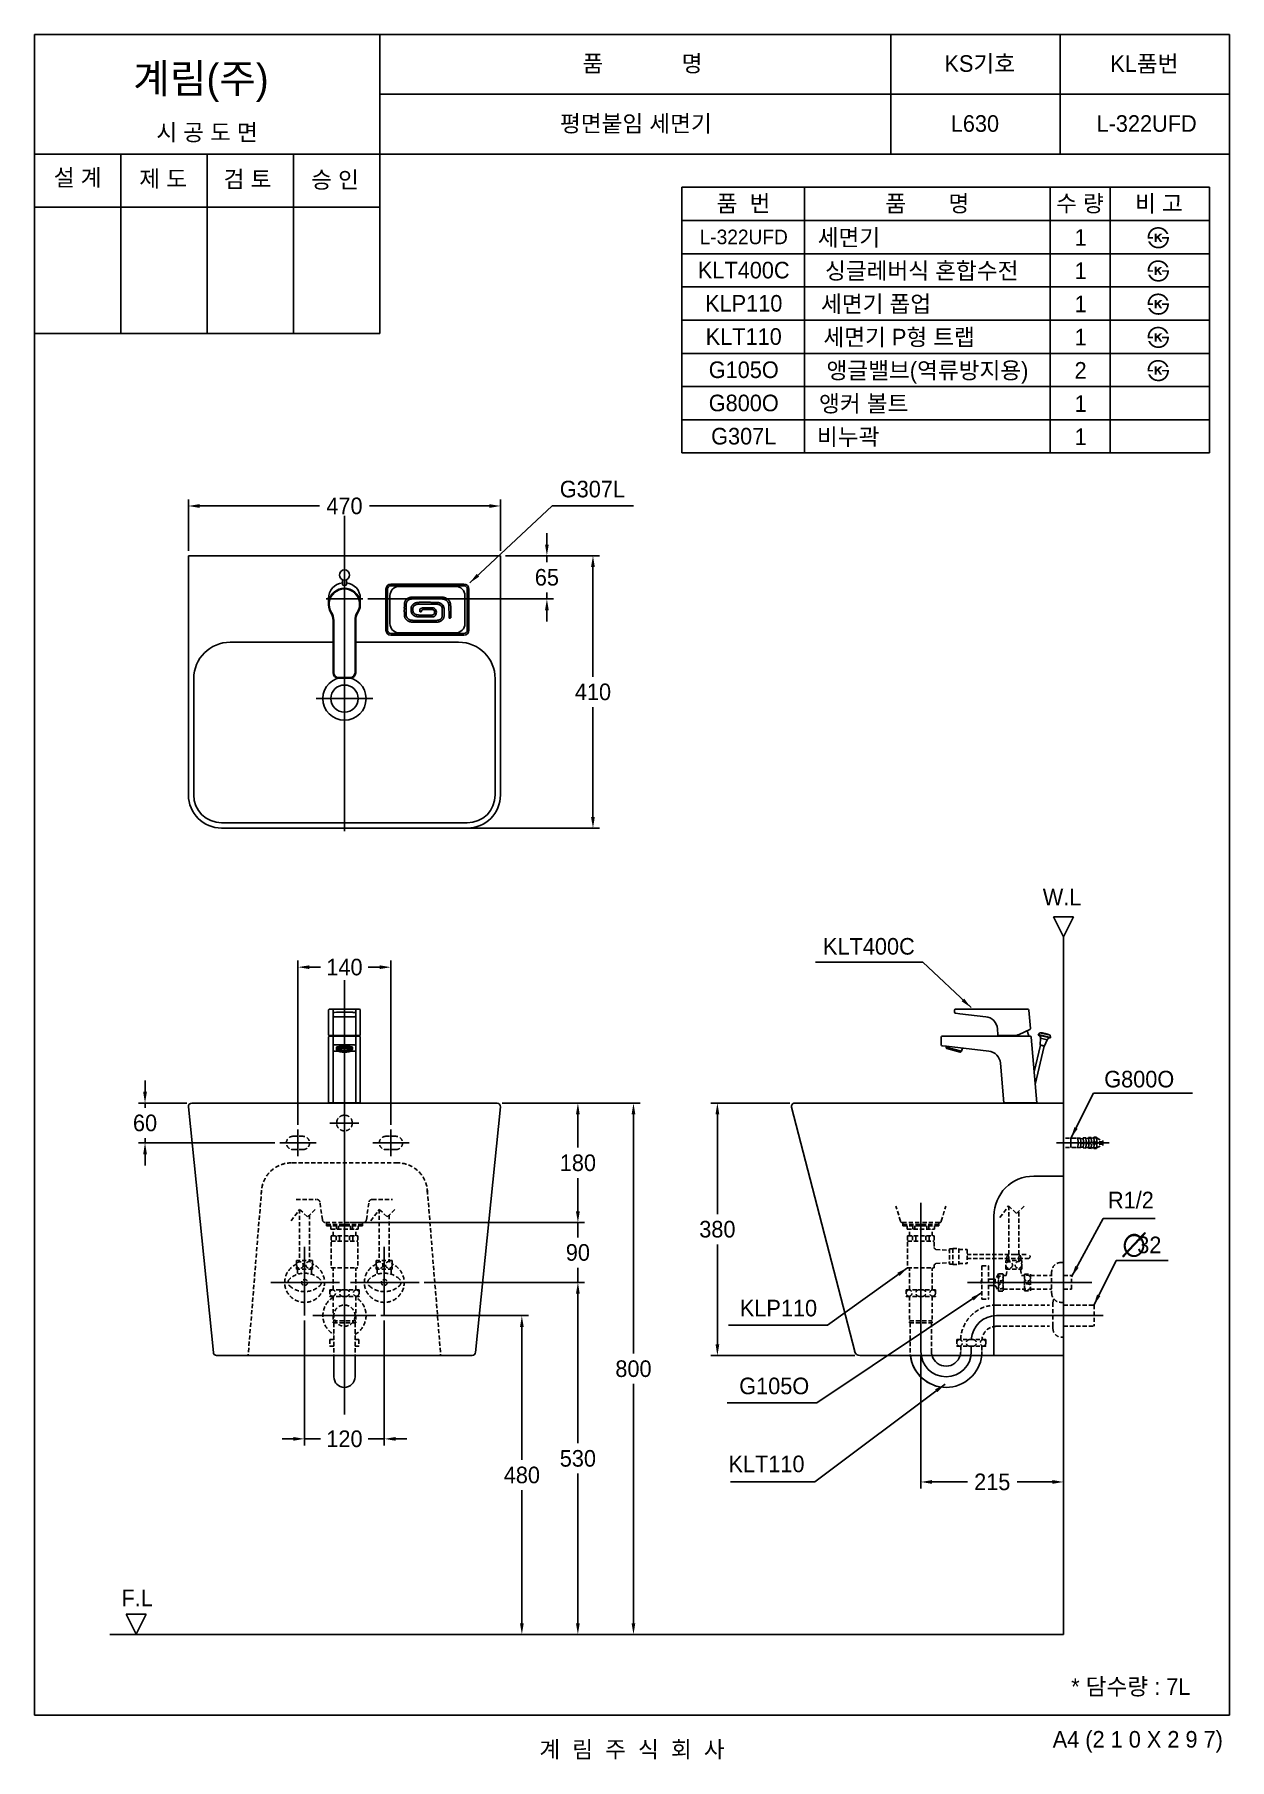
# Model space of a CAD drawing. Header units: millimetres. Extents: x 0 to 1800, y -67 to 2530.
import ezdxf
from ezdxf.enums import TextEntityAlignment as Align
from ezdxf.lldxf.tags import DXFTag

# ---------------------------------------------------------------- set-up
doc = ezdxf.new("R2010")
doc.units = ezdxf.units.MM
doc.linetypes.add('DASHED2', pattern=[9.525, 6.35, -3.175])
doc.layers.get('Defpoints').update_dxf_attribs({"color": 1})
for name, color, linetype in [('TEXT', 7, 'Continuous'), ('내부선 및 부속', 4, 'Continuous'), ('도각라인', 255, 'Continuous'), ('외형선', 3, 'Continuous'), ('점선', 6, 'DASHED2'), ('중심선', 1, 'DASHED'), ('치수선', 7, 'Continuous')]:
    doc.layers.add(name, color=color, linetype=linetype)
doc.styles.add('____', font='')
doc.styles.add('타이틀', font='H2GTRM.TTF', dxfattribs={"height": 25})
doc.styles.get('____').set_extended_font_data('굴림')
tags = doc.linetypes.add('DASHDOT', pattern=[70, 31, -13, 13, -13]).pattern_tags.tags
tags[10:11] = [DXFTag(74, 4), DXFTag(75, 0), DXFTag(340, '0'), DXFTag(46, 0.0), DXFTag(50, 0.0), DXFTag(44, 0.0), DXFTag(45, 0.0)]
tags[8:9] = [DXFTag(74, 4), DXFTag(75, 0), DXFTag(340, '0'), DXFTag(46, 0.0), DXFTag(50, 0.0), DXFTag(44, 0.0), DXFTag(45, 0.0)]
tags[6:7] = [DXFTag(74, 4), DXFTag(75, 0), DXFTag(340, '0'), DXFTag(46, 0.0), DXFTag(50, 0.0), DXFTag(44, 0.0), DXFTag(45, 0.0)]
tags[4:5] = [DXFTag(74, 4), DXFTag(75, 0), DXFTag(340, '0'), DXFTag(46, 0.0), DXFTag(50, 0.0), DXFTag(44, 0.0), DXFTag(45, 0.0)]
tags = doc.linetypes.add('DASHED', pattern=[25.72, 12.86, -12.86]).pattern_tags.tags
tags[6:7] = [DXFTag(74, 4), DXFTag(75, 0), DXFTag(340, '0'), DXFTag(46, 0.0), DXFTag(50, 0.0), DXFTag(44, 0.0), DXFTag(45, 0.0)]
tags[4:5] = [DXFTag(74, 4), DXFTag(75, 0), DXFTag(340, '0'), DXFTag(46, 0.0), DXFTag(50, 0.0), DXFTag(44, 0.0), DXFTag(45, 0.0)]
doc.dimstyles.new('MSADIM', dxfattribs={"dimtxt": 33, "dimasz": 17, "dimexe": 10, "dimexo": 7.5, "dimgap": 10, "dimtad": 0, "dimtih": 1, "dimtoh": 1, "dimdec": 0, "dimzin": 1, "dimdsep": 46, "dimtxsty": '____', "dimcen": 11.25, "dimadec": 0, "dimazin": 0, "dimtfac": 1, "dimtdec": 0, "dimtix": 1, "dimtmove": 0, "dimatfit": 3, "dimfxl": 0, "dimtolj": 1, "dimtzin": 1, "dimarcsym": 0})

msp = doc.modelspace()

# ---------------------------------------------------------------- texts
at = {"layer": 'TEXT', "style": '타이틀'}
for s, height, p in [('품             명', 25, (915.7, 2486.4)), ('KS기호', 25, (1423.8, 2486.3)), ('KL품번', 25, (1671.8, 2486.1)), ('시 공 도 면', 25, (259.9, 2382.7)), ('평면붙임 세면기', 25, (905.8, 2396)), ('L630', 25, (1416.5, 2396)), ('L-322UFD', 25, (1675.1, 2396)), ('설 계', 25, (65, 2314.6)), ('제 도', 25, (193.8, 2312.9)), ('검 토', 25, (320.8, 2312.3)), ('승 인', 25, (452.7, 2311.4)), ('품  번', 25, (1067.9, 2275.7)), ('품       명', 25, (1344.8, 2275.7)), ('수 량', 25, (1574.8, 2275.7)), ('비 고', 25, (1693.6, 2275.7)), ('L-322UFD', 22, (1068.3, 2225.3)), ('세면기', 25, (1226.7, 2224.4)), ('1', 25, (1575.7, 2224.4)), ('KLT400C', 25, (1068.3, 2175.3)), ('싱글레버식 혼합수전', 25, (1336.4, 2174.4)), ('1', 25, (1575.7, 2174.4)), ('KLP110', 25, (1068.3, 2125.3)), ('세면기 폽업', 25, (1267.6, 2124.4)), ('1', 25, (1575.7, 2124.4)), ('KLT110', 25, (1068.3, 2075.3)), ('세면기 P형 트랩', 25, (1302.4, 2074.4)), ('1', 25, (1575.7, 2074.4)), ('G105O', 25, (1068.3, 2025.3)), ('앵글밸브(역류방지용)', 25, (1345, 2024.4)), ('2', 25, (1575.7, 2024.4)), ('G800O', 25, (1068.3, 1975.3)), ('앵커 볼트', 25, (1249, 1974.4)), ('1', 25, (1575.7, 1974.4)), ('G307L', 25, (1068.3, 1925.3)), ('비누곽', 25, (1225.6, 1924.4)), ('1', 25, (1575.7, 1924.4)), ('* 담수량 : 7L', 25, (1651.3, 42.9)), ('계  림  주  식  회  사', 25, (900, -51.7))]:
    msp.add_text(s, height=height, dxfattribs=at).set_placement(p, align=Align.MIDDLE_CENTER)
msp.add_text('계림(주)', height=44, dxfattribs=at).set_placement((148.7, 2441.8))
for s, p in [('W.L', (1547.8, 1231.5)), ('F.L', (154.6, 176.3))]:
    msp.add_text(s, height=25, dxfattribs=at).set_placement(p, align=Align.MIDDLE)
msp.add_text('A4 (2 1 0 X 2 9 7)', height=25, dxfattribs=at).set_placement((1790, -36.5), align=Align.MIDDLE_RIGHT)
at = {"layer": 'TEXT', "char_height": 25, "width": 380.447, "attachment_point": 1, "line_spacing_factor": 0.963855, "style": '타이틀'}
for s, insert in [('\\A1;G307L', (791.2, 1858.2)), ('\\A1;KLT400C', (1187.7, 1169.8)), ('\\A1;G800O', (1611.3, 969.9)), ('\\A1;KLP110', (1062.4, 625.2)), ('\\A1;G105O', (1061.5, 508)), ('\\A1;KLT110', (1045.3, 390.6))]:
    msp.add_mtext(s, dxfattribs=dict(at, insert=insert))
at = {"layer": '치수선'}
for s, height, style, p in [('∅', 35, '____', (1638.5, 691.3)), ('32', 25, '타이틀', (1661, 695.3))]:
    msp.add_text(s, height=height, dxfattribs=dict(at, style=style)).set_placement(p)
at = {"layer": '치수선', "linetype": 'Continuous', "insert": (1616.9, 787.9), "char_height": 25, "width": 380.447, "attachment_point": 1, "line_spacing_factor": 0.963855, "style": '타이틀'}
msp.add_mtext('\\A1;R1/2', dxfattribs=at)

# ---------------------------------------------------------------- blocks, each defined once
blk = doc.blocks.new('*D1')
at = {"layer": 'Defpoints', "color": 0, "linetype": 'Continuous'}
for p in [(701.9, 1820.2), (231.9, 1745.2), (701.9, 1745.2)]:
    blk.add_point(p, dxfattribs=at)
at = {"layer": '치수선', "color": 0, "linetype": 'Continuous', "lineweight": -2}
for p, q in [((231.9, 1752.7), (231.9, 1830.2)), ((248.9, 1820.2), (429.2, 1820.2)), ((684.9, 1820.2), (504.5, 1820.2)), ((701.9, 1752.7), (701.9, 1830.2))]:
    blk.add_line(p, q, dxfattribs=at)
at = {"layer": '치수선', "color": 0, "linetype": 'Continuous'}
for points in [[(248.9, 1823), (248.9, 1817.3), (231.9, 1820.2)], [(684.9, 1823), (684.9, 1817.3), (701.9, 1820.2)]]:
    blk.add_solid(points, dxfattribs=at)
at = {"layer": '치수선', "color": 0, "linetype": 'Continuous', "insert": (466.9, 1820.2), "char_height": 25, "attachment_point": 5, "style": '____'}
blk.add_mtext('\\A1;470', dxfattribs=at)
blk = doc.blocks.new('*D2')
at = {"layer": 'Defpoints', "color": 0, "linetype": 'Continuous'}
for p in [(701.9, 1745.2), (494.4, 1680.2), (771.8, 1680.2)]:
    blk.add_point(p, dxfattribs=at)
at = {"layer": '치수선', "color": 0, "linetype": 'Continuous', "lineweight": -2}
for p, q in [((771.8, 1762.2), (771.8, 1779.2)), ((709.4, 1745.2), (781.8, 1745.2)), ((771.8, 1745.2), (771.8, 1735.5)), ((771.8, 1680.2), (771.8, 1689.8)), ((501.9, 1680.2), (781.8, 1680.2)), ((771.8, 1663.2), (771.8, 1646.2))]:
    blk.add_line(p, q, dxfattribs=at)
at = {"layer": '치수선', "color": 0, "linetype": 'Continuous'}
for points in [[(769, 1762.2), (774.6, 1762.2), (771.8, 1745.2)], [(769, 1663.2), (774.6, 1663.2), (771.8, 1680.2)]]:
    blk.add_solid(points, dxfattribs=at)
at = {"layer": '치수선', "color": 0, "linetype": 'Continuous', "insert": (771.8, 1712.7), "char_height": 25, "attachment_point": 5, "style": '____'}
blk.add_mtext('\\A1;65', dxfattribs=at)
blk = doc.blocks.new('*D3')
at = {"layer": 'Defpoints', "color": 0, "linetype": 'Continuous'}
for p in [(701.9, 1745.2), (466.9, 1335.2), (841.2, 1335.2)]:
    blk.add_point(p, dxfattribs=at)
at = {"layer": '치수선', "color": 0, "linetype": 'Continuous', "lineweight": -2}
for p, q in [((709.4, 1745.2), (851.2, 1745.2)), ((841.2, 1728.2), (841.2, 1563)), ((841.2, 1352.2), (841.2, 1517.3)), ((474.4, 1335.2), (851.2, 1335.2))]:
    blk.add_line(p, q, dxfattribs=at)
at = {"layer": '치수선', "color": 0, "linetype": 'Continuous'}
for points in [[(838.3, 1728.2), (844, 1728.2), (841.2, 1745.2)], [(838.3, 1352.2), (844, 1352.2), (841.2, 1335.2)]]:
    blk.add_solid(points, dxfattribs=at)
at = {"layer": '치수선', "color": 0, "linetype": 'Continuous', "insert": (841.2, 1540.2), "char_height": 25, "attachment_point": 5, "style": '____'}
blk.add_mtext('\\A1;410', dxfattribs=at)
blk = doc.blocks.new('*D4')
at = {"layer": 'Defpoints', "color": 0, "linetype": 'Continuous'}
for p in [(236.9, 921.3), (166.5, 861.3), (369.4, 861.3)]:
    blk.add_point(p, dxfattribs=at)
at = {"layer": '치수선', "color": 0, "linetype": 'Continuous', "lineweight": -2}
for p, q in [((166.5, 938.3), (166.5, 955.3)), ((229.4, 921.3), (156.5, 921.3)), ((166.5, 921.3), (166.5, 914.2)), ((361.9, 861.3), (156.5, 861.3)), ((166.5, 861.3), (166.5, 868.5)), ((166.5, 844.3), (166.5, 827.3))]:
    blk.add_line(p, q, dxfattribs=at)
at = {"layer": '치수선', "color": 0, "linetype": 'Continuous'}
for points in [[(163.7, 938.3), (169.4, 938.3), (166.5, 921.3)], [(163.7, 844.3), (169.4, 844.3), (166.5, 861.3)]]:
    blk.add_solid(points, dxfattribs=at)
at = {"layer": '치수선', "color": 0, "linetype": 'Continuous', "insert": (166.5, 891.3), "char_height": 25, "attachment_point": 5, "style": '____'}
blk.add_mtext('\\A1;60', dxfattribs=at)
blk = doc.blocks.new('*D5')
at = {"layer": 'Defpoints', "color": 0, "linetype": 'Continuous'}
for p in [(1028.6, 921.3), (1145.1, 921.3), (1243.1, 541.3)]:
    blk.add_point(p, dxfattribs=at)
at = {"layer": '치수선', "color": 0, "linetype": 'Continuous', "lineweight": -2}
for p, q in [((1137.6, 921.3), (1018.6, 921.3)), ((1028.6, 904.3), (1028.6, 754.2)), ((1028.6, 558.3), (1028.6, 708.5)), ((1235.6, 541.3), (1018.6, 541.3))]:
    blk.add_line(p, q, dxfattribs=at)
at = {"layer": '치수선', "color": 0, "linetype": 'Continuous'}
for points in [[(1025.8, 904.3), (1031.5, 904.3), (1028.6, 921.3)], [(1025.8, 558.3), (1031.5, 558.3), (1028.6, 541.3)]]:
    blk.add_solid(points, dxfattribs=at)
at = {"layer": '치수선', "color": 0, "linetype": 'Continuous', "insert": (1028.6, 731.3), "char_height": 25, "attachment_point": 5, "style": '____'}
blk.add_mtext('\\A1;380', dxfattribs=at)
blk = doc.blocks.new('824')
at = {"layer": '내부선 및 부속', "linetype": 'Continuous'}
for p, q in [((12046.6, -6131.1), (12046.6, -6167.8)), ((12051.7, -6129.6), (12048.1, -6129.6)), ((12051.7, -6129.6), (12055.1, -6129.6)), ((12053.6, -6135), (12053.6, -6131.1)), ((12053.6, -6139.4), (12053.6, -6135)), ((12053.6, -6158.9), (12053.6, -6139.4)), ((12055.1, -6129.6), (12061.6, -6129.6)), ((12055.1, -6140.9), (12086.1, -6140.9)), ((12061.6, -6129.6), (12079.6, -6129.6)), ((12061.6, -6134.2), (12079.6, -6134.2)), ((12086.1, -6129.6), (12079.6, -6129.6)), ((12086.1, -6129.6), (12089.5, -6129.6)), ((12087.6, -6131.1), (12087.6, -6135)), ((12087.6, -6135), (12087.6, -6139.4)), ((12087.6, -6139.4), (12087.6, -6158.9)), ((12093.1, -6129.6), (12089.5, -6129.6)), ((12094.6, -6167.8), (12094.6, -6131.1)), ((12046.6, -6172), (12046.6, -6270.5)), ((12051.7, -6170.5), (12048.1, -6170.5)), ((12051.7, -6169.5), (12048.2, -6169.5)), ((12055.1, -6169.5), (12051.7, -6169.5)), ((12051.7, -6170.5), (12055.1, -6170.5)), ((12053.6, -6168), (12053.6, -6158.9)), ((12053.6, -6184), (12053.6, -6172)), ((12086.1, -6169.5), (12055.1, -6169.5)), ((12055.1, -6170.5), (12061.6, -6170.5)), ((12061.6, -6170.5), (12079.6, -6170.5)), ((12086.1, -6170.5), (12079.6, -6170.5)), ((12089.5, -6169.5), (12086.1, -6169.5)), ((12086.1, -6170.5), (12089.5, -6170.5)), ((12087.6, -6158.9), (12087.6, -6168)), ((12087.6, -6172), (12087.6, -6184)), ((12093, -6169.5), (12089.5, -6169.5)), ((12093.1, -6170.5), (12089.5, -6170.5)), ((12094.6, -6270.5), (12094.6, -6172)), ((12053.6, -6191.2), (12053.6, -6184)), ((12053.6, -6210.7), (12053.6, -6191.2)), ((12055.1, -6192.7), (12061.1, -6192.7)), ((12058.6, -6186.8), (12058.6, -6189.8)), ((12059.3, -6191.3), (12060.4, -6192.2)), ((12061.6, -6183.3), (12079.6, -6183.3)), ((12080.2, -6192.7), (12086.1, -6192.7)), ((12080.9, -6192.2), (12081.9, -6191.3)), ((12082.6, -6189.8), (12082.6, -6186.8)), ((12087.6, -6184), (12087.6, -6191.2)), ((12087.6, -6191.2), (12087.6, -6210.7)), ((12053.6, -6270.5), (12053.6, -6210.7)), ((12087.6, -6210.7), (12087.6, -6270.5)), ((12046.6, -6270.5), (12050.4, -6270.5)), ((12048.3, -6270.5), (12048.3, -6271)), ((12048.3, -6271), (12092.9, -6271)), ((12053.6, -6270.5), (12050.4, -6270.5)), ((12055.1, -6270.5), (12053.6, -6270.5)), ((12055.1, -6270.5), (12086.1, -6270.5)), ((12087.6, -6270.5), (12086.1, -6270.5)), ((12090.8, -6270.5), (12087.6, -6270.5)), ((12090.8, -6270.5), (12094.6, -6270.5)), ((12092.9, -6270.5), (12092.9, -6271))]:
    blk.add_line(p, q, dxfattribs=at)
at = {"layer": '내부선 및 부속', "linetype": 'Continuous', "extrusion": (0, 0, -1)}
for centre, start, end in [((-12048.1, -6131.1), 359.9924, 90), ((-12086.1, -6131.1), 90, 180), ((-12093.1, -6131.1), 90, 179.8347), ((-12048.1, -6172), 359.9924, 90), ((-12055.1, -6168), 270, 0), ((-12086.1, -6168), 180, 270), ((-12093.1, -6172), 90, 179.8347)]:
    blk.add_arc(centre, 1.5, start, end, dxfattribs=at)
at = {"layer": '내부선 및 부속', "linetype": 'Continuous'}
for centre, start, end in [((12055.1, -6131.1), 90, 180), ((12055.1, -6172), 90, 180), ((12086.1, -6172), 0, 90)]:
    blk.add_arc(centre, 1.5, start, end, dxfattribs=at)
at = {"layer": '내부선 및 부속', "linetype": 'Continuous', "extrusion": (0, 0, -1)}
for centre, major_axis, ratio, start_param, end_param in [((12061.6, -6135), (-8, 0), 0.092563, 0, 1.570796), ((12079.6, -6135), (-8, 0), 0.092563, 1.570796, 3.141593), ((12061.6, -6184), (-8, 0), 0.091981, 0, 1.570796), ((12070.6, -6186.8), (-12, 0), 0.113751, 0, 1.570796), ((12070.6, -6186.8), (-12, 0), 0.113751, 1.570796, 3.141593), ((12079.6, -6184), (-8, 0), 0.091981, 1.570796, 3.141593)]:
    blk.add_ellipse(centre, major_axis=major_axis, ratio=ratio, start_param=start_param, end_param=end_param, dxfattribs=at)
at = {"layer": '내부선 및 부속', "linetype": 'Continuous'}
for centre, major_axis, ratio, start_param, end_param in [((12055.1, -6139.4), (1.5, 0), 0.993573, 3.141593, 4.712389), ((12086.1, -6139.4), (-1.5, 0), 0.993573, 1.570796, 3.141593), ((12093, -6168), (0, 1.5), 0.99582, 3.141593, 4.704399), ((12055.1, -6191.2), (1.5, 0), 0.993653, 3.141593, 4.712389), ((12070.6, -6190.4), (11.7, 0), 0.258819, 0, 3.416482), ((12070.6, -6189.8), (-12, 0), 0.258819, 3.141593, 6.283185), ((12070.6, -6189.8), (-12, 0), 0.258819, 0, 0.003534), ((12070.6, -6191.5), (-10.6, 0), 0.258819, 2.870336, 6.283185), ((12070.6, -6191.5), (-10.6, 0), 0.258819, 0, 0.286278), ((12070.6, -6191.1), (9.5, 0), 0.258819, 3.146403, 6.283185), ((12070.6, -6189.7), (8.9, 0), 0.258819, 3.424925, 6.002013), ((12070.6, -6190.4), (11.7, 0), 0.258819, 6.01183, 6.283185), ((12086.1, -6191.2), (-1.5, 0), 0.993653, 1.570796, 3.141593)]:
    blk.add_ellipse(centre, major_axis=major_axis, ratio=ratio, start_param=start_param, end_param=end_param, dxfattribs=at)
for major_axis in [(10.3, 0), (-10, 0)]:
    blk.add_ellipse((12070.6, -6191.6), major_axis=major_axis, ratio=0.258819, dxfattribs=at)
for points, knots in [([(12046.6, -6167.8), (12046.6, -6167.9), (12046.6, -6168.1), (12046.7, -6168.4), (12046.9, -6168.8), (12047.2, -6169.1), (12047.4, -6169.3), (12047.6, -6169.3), (12048.2, -6169.5)], [0, 0, 0, 0, 0.177252, 0.36794, 0.557618, 0.747896, 0.951306, 1, 1, 1, 1]), ([(12093.6, -6169.4), (12093.6, -6169.4), (12093.7, -6169.3), (12093.9, -6169.2), (12094.3, -6168.9), (12094.5, -6168.6), (12094.6, -6168.2), (12094.6, -6168), (12094.6, -6167.9), (12094.6, -6167.9)], [0, 0, 0, 0, 0.000331, 0.196363, 0.409357, 0.605115, 0.791239, 0.977118, 1, 1, 1, 1]), ([(12058.6, -6189.8), (12058.6, -6189.9), (12058.7, -6190.2), (12058.8, -6190.6), (12059.1, -6191), (12059.3, -6191.2), (12059.4, -6191.3)], [0, 0, 0, 0, 0.23314, 0.480261, 0.737393, 1, 1, 1, 1]), ([(12060.4, -6192.2), (12060.5, -6192.3), (12060.6, -6192.4), (12061, -6192.7), (12061.5, -6192.9), (12062.2, -6193.2), (12062.9, -6193.4), (12063.7, -6193.6), (12064.6, -6193.8), (12065.5, -6193.9), (12066.5, -6194.1), (12067.5, -6194.2), (12068.6, -6194.2), (12069.4, -6194.3), (12069.8, -6194.3), (12069.9, -6194.3)], [0, 0, 0, 0, 0.027121, 0.114091, 0.204284, 0.293468, 0.381444, 0.468535, 0.55503, 0.641125, 0.726949, 0.812588, 0.898105, 0.983546, 1, 1, 1, 1]), ([(12061.1, -6191.1), (12061.1, -6191.1), (12061.1, -6191.1), (12061.1, -6191), (12061.3, -6190.9), (12061.5, -6190.7), (12061.8, -6190.5), (12062.2, -6190.3), (12062.7, -6190.1), (12063.4, -6189.9), (12064, -6189.7), (12064.5, -6189.6), (12064.8, -6189.5)], [0, 0, 0, 0, 0.051224, 0.156664, 0.256353, 0.362171, 0.466964, 0.573358, 0.681951, 0.792357, 0.904089, 1, 1, 1, 1]), ([(12062, -6190.4), (12062, -6190.4), (12062.1, -6190.5), (12062.5, -6190.7), (12063, -6190.9), (12063.7, -6191.2), (12064.4, -6191.4), (12065.2, -6191.5), (12066.1, -6191.7), (12067, -6191.8), (12067.9, -6191.9), (12068.9, -6192), (12069.9, -6192), (12071, -6192), (12072, -6192), (12073, -6191.9), (12073.9, -6191.8), (12074.9, -6191.7), (12075.7, -6191.6), (12076.6, -6191.4), (12077.3, -6191.2), (12078, -6191), (12078.6, -6190.8), (12079, -6190.6), (12079.2, -6190.4), (12079.3, -6190.4)], [0, 0, 0, 0, 0.003454, 0.050866, 0.099225, 0.146792, 0.193671, 0.240088, 0.286206, 0.332128, 0.377921, 0.423631, 0.46929, 0.514925, 0.560557, 0.606202, 0.65188, 0.697618, 0.743448, 0.789417, 0.83559, 0.882068, 0.929009, 0.976654, 1, 1, 1, 1]), ([(12072.1, -6194.3), (12072.2, -6194.3), (12072.6, -6194.2), (12073.3, -6194.2), (12074.4, -6194.1), (12075.4, -6194), (12076.3, -6193.9), (12077.2, -6193.7), (12078, -6193.5), (12078.8, -6193.3), (12079.5, -6193), (12080.1, -6192.8), (12080.5, -6192.5), (12080.8, -6192.3), (12080.9, -6192.2)], [0, 0, 0, 0, 0.014224, 0.104177, 0.194187, 0.284291, 0.374538, 0.464992, 0.555745, 0.646928, 0.738744, 0.831494, 0.925594, 1, 1, 1, 1]), ([(12077.4, -6189.7), (12077.6, -6189.8), (12078.1, -6189.9), (12078.6, -6190.1), (12079.2, -6190.3), (12079.6, -6190.5), (12079.9, -6190.7), (12080, -6190.9), (12080.1, -6191), (12080.1, -6191.1), (12080.1, -6191.1)], [0, 0, 0, 0, 0.111736, 0.243452, 0.37385, 0.502384, 0.628441, 0.751817, 0.874334, 1, 1, 1, 1]), ([(12081.8, -6191.3), (12081.9, -6191.2), (12082.1, -6191), (12082.4, -6190.7), (12082.6, -6190.3), (12082.6, -6190), (12082.6, -6189.8), (12082.6, -6189.8)], [0, 0, 0, 0, 0.247388, 0.5004, 0.731101, 0.951692, 1, 1, 1, 1])]:
    blk.add_open_spline(points, degree=3, knots=knots, dxfattribs=at)
for points, degree in [([(12049.8, -6169.5), (12049.7, -6169.8), (12049.7, -6170.1), (12049.6, -6170.5)], 3), ([(12091.6, -6170.5), (12091.6, -6170.1), (12091.5, -6169.8), (12091.5, -6169.5)], 3), ([(12094.5, -6168), (12094.6, -6168), (12094.6, -6167.9), (12094.6, -6167.9)], 3), ([(12069.9, -6194.3), (12070.5, -6194.3)], 1), ([(12070.5, -6194.3), (12070.6, -6194.3)], 1), ([(12070.6, -6194.3), (12071.4, -6194.3), (12072.1, -6194.3)], 2)]:
    blk.add_open_spline(points, degree=degree, dxfattribs=at)
blk = doc.blocks.new('853')
at = {"layer": '내부선 및 부속', "linetype": 'Continuous'}
for p, q in [((10890.9, -5930.3), (10890.9, -5933.5)), ((10892.3, -5935), (10898.8, -5935.7)), ((10898.9, -5928.8), (10892.4, -5928.8)), ((10898.8, -5935.7), (10937.8, -5940.1)), ((10954.7, -5928.8), (10898.9, -5928.8)), ((10966.4, -5928.8), (10954.7, -5928.8)), ((10966.4, -5928.8), (11001.2, -5928.8)), ((11002.7, -5930.2), (11005.1, -5957.8)), ((10870.9, -5971.2), (10870.9, -5982.5)), ((10878.9, -5969.7), (10872.4, -5969.7)), ((10958.3, -5969.7), (10878.9, -5969.7)), ((10955.4, -5958.3), (10956.2, -5967.3)), ((10957.7, -5968.7), (10969.6, -5968.7)), ((10970, -5969.7), (10958.3, -5969.7)), ((10969.6, -5968.7), (10979.8, -5968.7)), ((10970, -5969.7), (11004.8, -5969.7)), ((10988.3, -5966.8), (11004.3, -5959.3)), ((11006.3, -5971.1), (11014.9, -6069.7)), ((11017.1, -5967), (11016.9, -5968)), ((11035.4, -5972.2), (11016.9, -5968)), ((11019.4, -5964.5), (11017.1, -5967)), ((11035.6, -5971.3), (11017.1, -5967)), ((11034.7, -5968.1), (11019.4, -5964.5)), ((11020.3, -5972.6), (11019.8, -5982.6)), ((11030.3, -5974.9), (11020.3, -5972.6)), ((11034.7, -5968.1), (11035.6, -5971.3)), ((11035.6, -5971.3), (11035.4, -5972.2)), ((10872.3, -5984), (10878.8, -5984.7)), ((10878.2, -5985.9), (10878.5, -5984.7)), ((10878.2, -5985.9), (10889.8, -5989)), ((10879.1, -5987.9), (10878.3, -5986.6)), ((10878.3, -5986.6), (10900.9, -5992.7)), ((10878.8, -5984.7), (10942.3, -5991.9)), ((10879.4, -5988.2), (10899.3, -5993.5)), ((10889.8, -5989), (10901.4, -5992.1)), ((10899.3, -5993.5), (10899.3, -5993.5)), ((10900.9, -5992.7), (10899.7, -5993.4)), ((10902.7, -5987.4), (10901.4, -5992.1)), ((11020.2, -5983.1), (11010.9, -6023.3)), ((11012.5, -6042.3), (11025.9, -5984.4)), ((11019.8, -5982.6), (11026.4, -5984.1)), ((11025.9, -5984.4), (11020.1, -5983.1)), ((11030.3, -5974.9), (11026.4, -5984.1)), ((10960, -6010), (10965.2, -6069.7)), ((10965.2, -6069.7), (11014.9, -6069.7)), ((10967.8, -6069.7), (10967.8, -6070.2)), ((11012.3, -6070.2), (10967.8, -6070.2)), ((11012.3, -6069.7), (11012.3, -6070.2))]:
    blk.add_line(p, q, dxfattribs=at)
at = {"layer": '내부선 및 부속', "linetype": 'Continuous', "extrusion": (0, 0, -1)}
for centre, start, end in [((-10892.4, -5930.3), 0, 90), ((-11001.2, -5930.3), 90, 174.8771), ((-10872.4, -5971.2), 0, 90), ((-10957.7, -5967.2), 270, 355), ((-11003.6, -5958), 175.3287, 245), ((-11004.8, -5971.2), 90, 174.8771)]:
    blk.add_arc(centre, 1.5, start, end, dxfattribs=at)
at = {"layer": '내부선 및 부속', "linetype": 'Continuous'}
for centre, radius, start, end in [((10892.4, -5933.5), 1.5, 180, 263.5007), ((10935.5, -5960), 20, 5, 83.5007), ((11015.8, -5972.3), 4.5, 357, 76.4326), ((11021, -5992.5), 28, 60.7469, 93.2531), ((11034.4, -5976.6), 4.5, 77.5674, 157), ((10872.4, -5982.5), 1.5, 180, 263.5412), ((10879.2, -5986.1), 1, 165, 210), ((10879.5, -5987.7), 0.5, 210, 255), ((10899.4, -5993), 0.5, 255, 300), ((10900.4, -5991.8), 1, 300, 345), ((10940, -6011.8), 20, 5, 83.5412), ((11020.3, -5982.6), 0.5, 177, 251.6668), ((11025.9, -5983.9), 0.5, 262.3332, 337)]:
    blk.add_arc(centre, radius, start, end, dxfattribs=at)
for points in [[(10960.6, -5969.7), (10960.6, -5969.4), (10960.7, -5969), (10960.7, -5968.7)], [(10979.8, -5968.7), (10982.7, -5968.7), (10985.6, -5968), (10988.3, -5966.8)]]:
    blk.add_open_spline(points, degree=3, dxfattribs=at)
blk.add_open_spline([(10999.6, -5961.5), (10999.7, -5961.7), (11000.3, -5962.6), (11001, -5964.1), (11001.8, -5966.2), (11002.3, -5968), (11002.5, -5969.2), (11002.6, -5969.7)], degree=3, knots=[0, 0, 0, 0, 0.089243, 0.345381, 0.587592, 0.83899, 1, 1, 1, 1], dxfattribs=at)
blk = doc.blocks.new('4223')
at = {"layer": '내부선 및 부속', "linetype": 'Continuous'}
for p, q in [((9883.8, -5287.1), (9883.8, -5279.5)), ((9889.8, -5287.1), (9889.8, -5279.5)), ((9862.8, -5316.5), (9862.8, -5307.8)), ((9910.8, -5316.5), (9910.8, -5307.9)), ((9870.8, -5340.6), (9870.8, -5419.8)), ((9902.8, -5340.6), (9902.8, -5419.8)), ((9903.8, -5340.9), (9903.8, -5419.8)), ((9877.8, -5426.8), (9895.8, -5426.8)), ((9895.8, -5427.8), (9877.8, -5427.8))]:
    blk.add_line(p, q, dxfattribs=at)
for centre, radius, start, end in [((9886.8, -5307.9), 24, 97.1806, 180.101), ((9886.8, -5316.5), 24, 327.9761, 212.0239), ((9886.8, -5316.5), 23, 327.6124, 212.3876), ((9886.8, -5307.9), 24, 359.899, 82.8191), ((9847.8, -5340.9), 22, 0, 32.0239), ((9848.8, -5340.6), 22, 0, 32.3876), ((9924.8, -5340.6), 22, 147.6124, 180), ((9925.8, -5340.9), 22, 147.9761, 180), ((9877.8, -5419.8), 8, 180, 270), ((9877.8, -5419.8), 7, 180, 270), ((9895.8, -5419.8), 8, 270, 0), ((9895.8, -5419.8), 7, 270, 0)]:
    blk.add_arc(centre, radius, start, end, dxfattribs=at)
blk.add_ellipse((9886.8, -5287.1), major_axis=(3, 0), ratio=0.334311, start_param=3.141593, end_param=6.283185, dxfattribs=at)
for points, degree, knots in [([(9869.8, -5385.3), (9869.8, -5375.9), (9869.8, -5361.8), (9869.8, -5347.7), (9869.8, -5341.8), (9869.9, -5340.7), (9869.7, -5338.3), (9869.6, -5337.1), (9868.8, -5333.8), (9867.9, -5331.5), (9866.6, -5329.6)], 3, [0, 0, 0, 0, 0.5, 0.75, 0.75, 0.8125, 0.8125, 0.875, 0.875, 1, 1, 1, 1]), ([(9869.8, -5419.8), (9869.8, -5385.3), (9869.8, -5340.9)], 1, [0, 0, 1, 2.288176, 2.288176])]:
    blk.add_open_spline(points, degree=degree, knots=knots, dxfattribs=at)
blk = doc.blocks.new('*D10')
at = {"layer": 'Defpoints', "color": 0, "linetype": 'Continuous'}
for p in [(536.9, 1125.9), (396.9, 881.3), (536.9, 881.3)]:
    blk.add_point(p, dxfattribs=at)
at = {"layer": '치수선', "color": 0, "linetype": 'Continuous', "lineweight": -2}
for p, q in [((396.9, 888.8), (396.9, 1135.9)), ((413.9, 1125.9), (430.9, 1125.9)), ((519.9, 1125.9), (502.8, 1125.9)), ((536.9, 888.8), (536.9, 1135.9))]:
    blk.add_line(p, q, dxfattribs=at)
at = {"layer": '치수선', "color": 0, "linetype": 'Continuous'}
for points in [[(413.9, 1128.7), (413.9, 1123.1), (396.9, 1125.9)], [(519.9, 1128.7), (519.9, 1123.1), (536.9, 1125.9)]]:
    blk.add_solid(points, dxfattribs=at)
at = {"layer": '치수선', "color": 0, "linetype": 'Continuous', "insert": (466.9, 1125.9), "char_height": 25, "attachment_point": 5, "style": '____'}
blk.add_mtext('\\A1;140', dxfattribs=at)
blk = doc.blocks.new('*D11')
at = {"layer": 'Defpoints', "color": 0, "linetype": 'Continuous'}
for p in [(406.9, 601.7), (526.9, 601.7), (526.9, 415.8)]:
    blk.add_point(p, dxfattribs=at)
at = {"layer": '치수선', "color": 0, "linetype": 'Continuous', "lineweight": -2}
for p, q in [((406.9, 594.2), (406.9, 405.8)), ((526.9, 594.2), (526.9, 405.8)), ((389.9, 415.8), (372.9, 415.8)), ((406.9, 415.8), (430.9, 415.8)), ((526.9, 415.8), (502.8, 415.8)), ((543.9, 415.8), (560.9, 415.8))]:
    blk.add_line(p, q, dxfattribs=at)
at = {"layer": '치수선', "color": 0, "linetype": 'Continuous'}
for points in [[(389.9, 418.6), (389.9, 413), (406.9, 415.8)], [(543.9, 418.6), (543.9, 413), (526.9, 415.8)]]:
    blk.add_solid(points, dxfattribs=at)
at = {"layer": '치수선', "color": 0, "linetype": 'Continuous', "insert": (466.9, 415.8), "char_height": 25, "attachment_point": 5, "style": '____'}
blk.add_mtext('\\A1;120', dxfattribs=at)
blk = doc.blocks.new('*D12')
at = {"layer": 'Defpoints', "color": 0, "linetype": 'Continuous'}
for p in [(514.4, 601.3), (645.3, 121.3), (734.1, 121.3)]:
    blk.add_point(p, dxfattribs=at)
at = {"layer": '치수선', "color": 0, "linetype": 'Continuous', "lineweight": -2}
for p, q in [((521.9, 601.3), (744.1, 601.3)), ((734.1, 584.3), (734.1, 384.2)), ((734.1, 138.3), (734.1, 338.5)), ((652.8, 121.3), (744.1, 121.3))]:
    blk.add_line(p, q, dxfattribs=at)
at = {"layer": '치수선', "color": 0, "linetype": 'Continuous'}
for points in [[(731.3, 584.3), (736.9, 584.3), (734.1, 601.3)], [(731.3, 138.3), (736.9, 138.3), (734.1, 121.3)]]:
    blk.add_solid(points, dxfattribs=at)
at = {"layer": '치수선', "color": 0, "linetype": 'Continuous', "insert": (734.1, 361.3), "char_height": 25, "attachment_point": 5, "style": '____'}
blk.add_mtext('\\A1;480', dxfattribs=at)
blk = doc.blocks.new('*D13')
at = {"layer": 'Defpoints', "color": 0, "linetype": 'Continuous'}
for p in [(579.6, 651.3), (818.5, 651.3), (805.1, 121.3)]:
    blk.add_point(p, dxfattribs=at)
at = {"layer": '치수선', "color": 0, "linetype": 'Continuous', "lineweight": -2}
for p, q in [((587.1, 651.3), (828.5, 651.3)), ((818.5, 634.3), (818.5, 409.2)), ((818.5, 138.3), (818.5, 363.5)), ((812.6, 121.3), (828.5, 121.3))]:
    blk.add_line(p, q, dxfattribs=at)
at = {"layer": '치수선', "color": 0, "linetype": 'Continuous'}
for points in [[(815.6, 634.3), (821.3, 634.3), (818.5, 651.3)], [(815.6, 138.3), (821.3, 138.3), (818.5, 121.3)]]:
    blk.add_solid(points, dxfattribs=at)
at = {"layer": '치수선', "color": 0, "linetype": 'Continuous', "insert": (818.5, 386.3), "char_height": 25, "attachment_point": 5, "style": '____'}
blk.add_mtext('\\A1;530', dxfattribs=at)
blk = doc.blocks.new('*D14')
at = {"layer": 'Defpoints', "color": 0, "linetype": 'Continuous'}
for p in [(466.9, 741.3), (818.5, 741.3), (818.5, 651.3)]:
    blk.add_point(p, dxfattribs=at)
at = {"layer": '치수선', "color": 0, "linetype": 'Continuous', "lineweight": -2}
for p, q in [((818.5, 758.3), (818.5, 775.3)), ((474.4, 741.3), (828.5, 741.3)), ((818.5, 741.3), (818.5, 719.2)), ((818.5, 651.3), (818.5, 673.5)), ((826, 651.3), (828.5, 651.3)), ((818.5, 634.3), (818.5, 617.3))]:
    blk.add_line(p, q, dxfattribs=at)
at = {"layer": '치수선', "color": 0, "linetype": 'Continuous'}
for points in [[(815.6, 758.3), (821.3, 758.3), (818.5, 741.3)], [(815.6, 634.3), (821.3, 634.3), (818.5, 651.3)]]:
    blk.add_solid(points, dxfattribs=at)
at = {"layer": '치수선', "color": 0, "linetype": 'Continuous', "insert": (818.5, 696.3), "char_height": 25, "attachment_point": 5, "style": '____'}
blk.add_mtext('\\A1;90', dxfattribs=at)
blk = doc.blocks.new('*D15')
at = {"layer": 'Defpoints', "color": 0, "linetype": 'Continuous'}
for p in [(696.9, 921.3), (495, 741.3), (818.5, 741.3)]:
    blk.add_point(p, dxfattribs=at)
at = {"layer": '치수선', "color": 0, "linetype": 'Continuous', "lineweight": -2}
for p, q in [((704.4, 921.3), (828.5, 921.3)), ((818.5, 904.3), (818.5, 854.2)), ((818.5, 758.3), (818.5, 808.5)), ((502.5, 741.3), (828.5, 741.3))]:
    blk.add_line(p, q, dxfattribs=at)
at = {"layer": '치수선', "color": 0, "linetype": 'Continuous'}
for points in [[(815.6, 904.3), (821.3, 904.3), (818.5, 921.3)], [(815.6, 758.3), (821.3, 758.3), (818.5, 741.3)]]:
    blk.add_solid(points, dxfattribs=at)
at = {"layer": '치수선', "color": 0, "linetype": 'Continuous', "insert": (818.5, 831.3), "char_height": 25, "attachment_point": 5, "style": '____'}
blk.add_mtext('\\A1;180', dxfattribs=at)
blk = doc.blocks.new('*D16')
at = {"layer": 'Defpoints', "color": 0, "linetype": 'Continuous'}
for p in [(696.9, 921.3), (828.5, 121.3), (902.2, 121.3)]:
    blk.add_point(p, dxfattribs=at)
at = {"layer": '치수선', "color": 0, "linetype": 'Continuous', "lineweight": -2}
for p, q in [((704.4, 921.3), (912.2, 921.3)), ((902.2, 904.3), (902.2, 544.2)), ((902.2, 138.3), (902.2, 498.5)), ((836, 121.3), (912.2, 121.3))]:
    blk.add_line(p, q, dxfattribs=at)
at = {"layer": '치수선', "color": 0, "linetype": 'Continuous'}
for points in [[(899.4, 904.3), (905, 904.3), (902.2, 921.3)], [(899.4, 138.3), (905, 138.3), (902.2, 121.3)]]:
    blk.add_solid(points, dxfattribs=at)
at = {"layer": '치수선', "color": 0, "linetype": 'Continuous', "insert": (902.2, 521.3), "char_height": 25, "attachment_point": 5, "style": '____'}
blk.add_mtext('\\A1;800', dxfattribs=at)
blk = doc.blocks.new('*D17')
at = {"layer": 'Defpoints', "color": 0, "linetype": 'Continuous'}
for p in [(1335.1, 547.3), (1550.1, 416.7), (1335.1, 350.9)]:
    blk.add_point(p, dxfattribs=at)
at = {"layer": '치수선', "color": 0, "linetype": 'Continuous', "lineweight": -2}
for p, q in [((1335.1, 539.8), (1335.1, 340.9)), ((1550.1, 409.2), (1550.1, 340.9)), ((1352.1, 350.9), (1405.3, 350.9)), ((1533.1, 350.9), (1479.9, 350.9))]:
    blk.add_line(p, q, dxfattribs=at)
at = {"layer": '치수선', "color": 0, "linetype": 'Continuous'}
for points in [[(1352.1, 353.8), (1352.1, 348.1), (1335.1, 350.9)], [(1533.1, 353.8), (1533.1, 348.1), (1550.1, 350.9)]]:
    blk.add_solid(points, dxfattribs=at)
at = {"layer": '치수선', "color": 0, "linetype": 'Continuous', "insert": (1442.6, 350.9), "char_height": 25, "attachment_point": 5, "style": '____'}
blk.add_mtext('\\A1;215', dxfattribs=at)

# ---------------------------------------------------------------- dimensions: what is measured, and where the dimension line sits
at = {"layer": '치수선', "linetype": 'Continuous'}
for base, p1, p2, picture, middle in [((701.9, 1820.2), (231.9, 1745.2), (701.9, 1745.2), '*D1', (466.9, 1820.2)), ((536.9, 1125.9), (396.9, 881.3), (536.9, 881.3), '*D10', (466.9, 1125.9)), ((526.9, 415.8), (406.9, 601.7), (526.9, 601.7), '*D11', (466.9, 415.8)), ((1335.1, 350.9), (1550.1, 416.7), (1335.1, 547.3), '*D17', (1442.6, 350.9))]:
    dim = msp.add_linear_dim(base=base, p1=p1, p2=p2, dimstyle='MSADIM', override={"dimtxt": 25}, dxfattribs=at)
    dim.commit()
    dim.dimension.update_dxf_attribs({"geometry": picture, "text_midpoint": middle})
for base, p1, p2, picture, middle in [((771.8, 1680.2), (701.9, 1745.2), (494.4, 1680.2), '*D2', (771.8, 1712.7)), ((841.2, 1335.2), (701.9, 1745.2), (466.9, 1335.2), '*D3', (841.2, 1540.2)), ((166.5, 861.3), (236.9, 921.3), (369.4, 861.3), '*D4', (166.5, 891.3)), ((818.5, 741.3), (696.9, 921.3), (495, 741.3), '*D15', (818.5, 831.3)), ((902.2, 121.3), (696.9, 921.3), (828.5, 121.3), '*D16', (902.2, 521.3)), ((1028.6, 921.3), (1243.1, 541.3), (1145.1, 921.3), '*D5', (1028.6, 731.3)), ((818.5, 741.3), (818.5, 651.3), (466.9, 741.3), '*D14', (818.5, 696.3)), ((818.5, 651.3), (805.1, 121.3), (579.6, 651.3), '*D13', (818.5, 386.3)), ((734.1, 121.3), (514.4, 601.3), (645.3, 121.3), '*D12', (734.1, 361.3))]:
    dim = msp.add_linear_dim(base=base, p1=p1, p2=p2, angle=90, dimstyle='MSADIM', override={"dimtxt": 25}, dxfattribs=at)
    dim.commit()
    dim.dimension.update_dxf_attribs({"geometry": picture, "text_midpoint": middle})

# ---------------------------------------------------------------- hatches: boundary and pattern name
at = {"layer": 'TEXT'}
for points in [[(1676.6, 2222.8), (1676.6, 2223.2), (1676.6, 2223.6), (1676.5, 2224), (1676.6, 2224.4), (1676.6, 2224.8), (1676.6, 2225.2), (1676.6, 2225.6), (1676.7, 2226), (1676.7, 2226.4), (1676.8, 2226.8), (1676.8, 2227.2), (1676.9, 2227.6), (1677, 2228), (1677.1, 2228.4), (1677.2, 2228.8), (1677.3, 2229.1), (1677.4, 2229.5), (1677.5, 2229.9), (1677.7, 2230.3), (1677.8, 2230.6), (1678, 2231), (1678.1, 2231.4), (1678.3, 2231.7), (1678.5, 2232.1), (1678.7, 2232.4), (1678.9, 2232.7), (1679.1, 2233.1), (1679.3, 2233.4), (1679.5, 2233.7), (1679.7, 2234), (1680, 2234.3), (1680.5, 2234.9), (1680.8, 2235.2), (1681, 2235.5), (1681.3, 2235.8), (1681.6, 2236.1), (1681.9, 2236.4), (1682.2, 2236.6), (1682.5, 2236.9), (1682.8, 2237.1), (1683.2, 2237.4), (1683.5, 2237.6), (1683.8, 2237.8), (1684.2, 2238), (1684.5, 2238.2), (1684.9, 2238.4), (1685.2, 2238.6), (1685.7, 2238.7), (1686.1, 2238.9), (1686.5, 2239.1), (1686.9, 2239.2), (1687.3, 2239.4), (1687.8, 2239.5), (1688.2, 2239.6), (1688.6, 2239.7), (1689.1, 2239.8), (1689.5, 2239.9), (1690, 2239.9), (1690.5, 2240), (1691, 2240), (1691.4, 2240.1), (1691.9, 2240.1), (1692.4, 2240.1), (1693.2, 2240.1), (1693.6, 2240.1), (1693.9, 2240), (1694.3, 2240), (1694.7, 2240), (1695, 2239.9), (1695.4, 2239.9), (1695.7, 2239.8), (1696.1, 2239.7), (1696.4, 2239.7), (1696.8, 2239.6), (1697.1, 2239.5), (1697.4, 2239.4), (1697.8, 2239.3), (1698.1, 2239.2), (1698.4, 2239.1), (1698.7, 2239), (1699, 2238.9), (1699.4, 2238.7), (1699.7, 2238.6), (1700, 2238.5), (1700.3, 2238.3), (1700.6, 2238.2), (1700.8, 2238), (1701.1, 2237.8), (1701.4, 2237.7), (1701.7, 2237.5), (1702, 2237.3), (1702.2, 2237.1), (1702.5, 2236.9), (1702.8, 2236.7), (1703.2, 2236.4), (1703.6, 2236), (1704, 2235.6), (1704.4, 2235.2), (1704.8, 2234.8), (1705.1, 2234.4), (1705.5, 2234), (1705.8, 2233.6), (1706.1, 2233.1), (1706.4, 2232.6), (1706.7, 2232.2), (1707, 2231.7), (1707.3, 2231.1), (1707.5, 2230.6), (1707.8, 2230.1), (1708, 2229.5), (1708, 2229.5), (1704.9, 2229.5), (1704.9, 2229.5), (1704.8, 2229.7), (1704.8, 2229.9), (1704.7, 2230.1), (1704.6, 2230.2), (1704.6, 2230.4), (1704.5, 2230.6), (1704.4, 2230.7), (1704.3, 2230.9), (1704.2, 2231.1), (1704.1, 2231.2), (1704, 2231.4), (1703.9, 2231.6), (1703.8, 2231.7), (1703.7, 2231.9), (1703.6, 2232.1), (1703.5, 2232.2), (1703.3, 2232.4), (1703.2, 2232.6), (1702.9, 2232.9), (1702.7, 2233.2), (1702.4, 2233.5), (1702.1, 2233.8), (1701.7, 2234.1), (1701.4, 2234.4), (1701, 2234.7), (1700.8, 2234.9), (1700.6, 2235.1), (1700.3, 2235.2), (1700.1, 2235.4), (1699.9, 2235.5), (1699.6, 2235.7), (1699.4, 2235.8), (1699.1, 2236), (1698.9, 2236.1), (1698.6, 2236.2), (1698.4, 2236.4), (1698.1, 2236.5), (1697.9, 2236.6), (1697.6, 2236.7), (1697.4, 2236.8), (1697.1, 2236.9), (1696.8, 2237), (1696.6, 2237), (1696.3, 2237.1), (1696.1, 2237.2), (1695.8, 2237.3), (1695.5, 2237.3), (1695.2, 2237.4), (1695, 2237.4), (1694.7, 2237.5), (1694.4, 2237.5), (1694.1, 2237.5), (1693.8, 2237.6), (1693.6, 2237.6), (1693.3, 2237.6), (1693, 2237.6), (1692.7, 2237.6), (1692.3, 2237.6), (1692, 2237.6), (1691.7, 2237.6), (1691.3, 2237.5), (1691, 2237.5), (1690.7, 2237.5), (1690.3, 2237.4), (1690, 2237.4), (1689.7, 2237.3), (1689.4, 2237.3), (1689.1, 2237.2), (1688.8, 2237.1), (1688.5, 2237), (1688.2, 2237), (1687.9, 2236.9), (1687.6, 2236.8), (1687.3, 2236.7), (1687, 2236.5), (1686.7, 2236.4), (1686.5, 2236.3), (1686.2, 2236.2), (1685.9, 2236), (1685.6, 2235.9), (1685.4, 2235.7), (1685.1, 2235.6), (1684.9, 2235.4), (1684.6, 2235.2), (1684.4, 2235), (1684.1, 2234.9), (1683.9, 2234.7), (1683.7, 2234.5), (1683.4, 2234.3), (1683.2, 2234), (1683, 2233.8), (1682.7, 2233.6), (1682.5, 2233.4), (1682.3, 2233.1), (1682.1, 2232.9), (1681.9, 2232.6), (1681.7, 2232.4), (1681.6, 2232.1), (1681.4, 2231.9), (1681.2, 2231.6), (1681.1, 2231.4), (1680.9, 2231.1), (1680.8, 2230.8), (1680.6, 2230.5), (1680.5, 2230.3), (1680.4, 2230), (1680.3, 2229.7), (1680.2, 2229.4), (1680, 2229.1), (1680, 2228.8), (1679.9, 2228.5), (1679.8, 2228.2), (1679.7, 2227.8), (1679.6, 2227.5), (1679.6, 2227.2), (1679.5, 2226.9), (1679.5, 2226.5), (1679.4, 2226.2), (1679.4, 2225.8), (1679.4, 2225.5), (1679.3, 2225.1), (1679.3, 2225.1), (1684.5, 2225.1), (1684.5, 2225.1), (1684.5, 2225.1), (1684.5, 2222.8), (1684.5, 2222.8), (1684.5, 2222.8), (1676.6, 2222.8)], [(1708.7, 2225.1), (1708.8, 2224.7), (1708.7, 2224.3), (1708.7, 2223.8), (1708.7, 2223.4), (1708.7, 2223), (1708.6, 2222.5), (1708.6, 2222.1), (1708.5, 2221.7), (1708.5, 2221.3), (1708.4, 2220.9), (1708.3, 2220.4), (1708.2, 2220), (1708.1, 2219.6), (1708, 2219.2), (1707.8, 2218.8), (1707.7, 2218.4), (1707.6, 2218), (1707.4, 2217.6), (1707.3, 2217.3), (1707.1, 2216.9), (1706.9, 2216.5), (1706.7, 2216.2), (1706.6, 2215.8), (1706.4, 2215.5), (1706.2, 2215.1), (1705.9, 2214.8), (1705.7, 2214.5), (1705.5, 2214.2), (1705.3, 2213.8), (1705, 2213.5), (1704.8, 2213.2), (1704.5, 2212.9), (1704.2, 2212.6), (1704, 2212.4), (1703.7, 2212.1), (1703.4, 2211.8), (1703.1, 2211.6), (1702.8, 2211.3), (1702.5, 2211.1), (1702.2, 2210.8), (1701.9, 2210.6), (1701.6, 2210.4), (1701.2, 2210.2), (1700.9, 2210), (1700.6, 2209.8), (1700.2, 2209.6), (1699.9, 2209.4), (1699.5, 2209.3), (1699.2, 2209.1), (1698.8, 2209), (1698.4, 2208.8), (1698, 2208.7), (1697.7, 2208.6), (1697.3, 2208.5), (1696.9, 2208.4), (1696.5, 2208.3), (1696.1, 2208.2), (1695.7, 2208.1), (1695.3, 2208.1), (1694.9, 2208), (1694.5, 2208), (1694.1, 2208), (1693.7, 2207.9), (1693.3, 2207.9), (1692.6, 2207.9), (1692, 2208), (1691.3, 2208), (1690.7, 2208.1), (1690.1, 2208.2), (1689.8, 2208.2), (1689.5, 2208.3), (1689.2, 2208.3), (1688.9, 2208.4), (1688.6, 2208.5), (1688.3, 2208.6), (1688, 2208.6), (1687.7, 2208.7), (1687.4, 2208.8), (1687.1, 2208.9), (1686.8, 2209), (1686.6, 2209.1), (1686.3, 2209.2), (1686, 2209.4), (1685.7, 2209.5), (1685.5, 2209.6), (1685.2, 2209.7), (1684.9, 2209.9), (1684.7, 2210), (1684.4, 2210.2), (1684.1, 2210.3), (1683.6, 2210.7), (1683.4, 2210.8), (1683.1, 2211), (1682.8, 2211.2), (1682.6, 2211.4), (1682.4, 2211.6), (1682.1, 2211.8), (1681.9, 2212), (1681.6, 2212.2), (1681.4, 2212.5), (1681.2, 2212.7), (1681, 2212.9), (1680.8, 2213.1), (1680.5, 2213.4), (1680.3, 2213.6), (1680.1, 2213.9), (1679.9, 2214.1), (1679.7, 2214.4), (1679.6, 2214.6), (1679.4, 2214.9), (1679.2, 2215.2), (1679, 2215.5), (1678.8, 2215.7), (1678.7, 2216), (1678.5, 2216.3), (1678.3, 2216.6), (1678.2, 2216.9), (1678, 2217.2), (1677.8, 2217.8), (1677.5, 2218.5), (1677.5, 2218.5), (1680.4, 2218.5), (1680.4, 2218.5), (1680.7, 2218.1), (1680.9, 2217.6), (1681.1, 2217.2), (1681.4, 2216.9), (1681.6, 2216.5), (1681.9, 2216.1), (1682.1, 2215.8), (1682.4, 2215.4), (1682.7, 2215.1), (1682.9, 2214.8), (1683.2, 2214.5), (1683.5, 2214.2), (1683.8, 2213.9), (1684.1, 2213.6), (1684.4, 2213.3), (1684.7, 2213.1), (1684.9, 2212.9), (1685.2, 2212.7), (1685.4, 2212.6), (1685.6, 2212.4), (1685.9, 2212.3), (1686.1, 2212.1), (1686.3, 2212), (1686.6, 2211.9), (1686.8, 2211.7), (1687.1, 2211.6), (1687.3, 2211.5), (1687.6, 2211.4), (1687.9, 2211.3), (1688.1, 2211.2), (1688.4, 2211.1), (1688.7, 2211), (1688.9, 2211), (1689.2, 2210.9), (1689.5, 2210.8), (1689.8, 2210.8), (1690, 2210.7), (1690.3, 2210.7), (1690.6, 2210.6), (1690.9, 2210.6), (1691.2, 2210.6), (1691.5, 2210.5), (1691.8, 2210.5), (1692.1, 2210.5), (1692.4, 2210.5), (1692.7, 2210.5), (1693, 2210.5), (1693.9, 2210.5), (1694.1, 2210.6), (1694.4, 2210.6), (1694.7, 2210.6), (1694.9, 2210.6), (1695.2, 2210.7), (1695.5, 2210.7), (1695.7, 2210.8), (1696, 2210.8), (1696.3, 2210.9), (1696.5, 2210.9), (1696.8, 2211), (1697, 2211.1), (1697.3, 2211.2), (1697.5, 2211.2), (1697.8, 2211.3), (1698, 2211.4), (1698.3, 2211.5), (1698.5, 2211.6), (1698.8, 2211.8), (1699, 2211.9), (1699.2, 2212), (1699.5, 2212.1), (1699.7, 2212.3), (1699.9, 2212.4), (1700.2, 2212.6), (1700.4, 2212.7), (1700.6, 2212.9), (1700.9, 2213), (1701.1, 2213.2), (1701.3, 2213.4), (1701.6, 2213.6), (1701.8, 2213.8), (1702, 2214), (1702.3, 2214.3), (1702.5, 2214.5), (1702.7, 2214.8), (1702.9, 2215), (1703.2, 2215.3), (1703.3, 2215.5), (1703.5, 2215.8), (1703.7, 2216), (1703.9, 2216.3), (1704.1, 2216.6), (1704.2, 2216.9), (1704.4, 2217.2), (1704.5, 2217.4), (1704.7, 2217.7), (1704.8, 2218), (1704.9, 2218.3), (1705.1, 2218.7), (1705.2, 2219), (1705.3, 2219.3), (1705.4, 2219.6), (1705.5, 2220), (1705.6, 2220.3), (1705.6, 2220.6), (1705.7, 2221), (1705.8, 2221.3), (1705.8, 2221.7), (1705.9, 2222.1), (1705.9, 2222.4), (1705.9, 2222.8), (1705.9, 2222.8), (1698.5, 2222.8), (1698.5, 2222.8), (1698.5, 2222.8), (1698.5, 2225.1), (1698.5, 2225.1), (1698.5, 2225.1), (1708.7, 2225.1)], [(1690.3, 2225.8), (1695.1, 2230.2), (1699, 2230.2), (1693.6, 2225.2), (1698.7, 2217.7), (1695.3, 2217.7), (1691.7, 2223.4), (1690.3, 2222.2), (1690.3, 2217.7), (1687.4, 2217.7), (1687.4, 2230.3), (1690.3, 2230.3)], [(1676.6, 2172.8), (1676.6, 2173.2), (1676.6, 2173.6), (1676.5, 2174), (1676.6, 2174.4), (1676.6, 2174.8), (1676.6, 2175.2), (1676.6, 2175.6), (1676.7, 2176), (1676.7, 2176.4), (1676.8, 2176.8), (1676.8, 2177.2), (1676.9, 2177.6), (1677, 2178), (1677.1, 2178.4), (1677.2, 2178.8), (1677.3, 2179.1), (1677.4, 2179.5), (1677.5, 2179.9), (1677.7, 2180.3), (1677.8, 2180.6), (1678, 2181), (1678.1, 2181.4), (1678.3, 2181.7), (1678.5, 2182.1), (1678.7, 2182.4), (1678.9, 2182.7), (1679.1, 2183.1), (1679.3, 2183.4), (1679.5, 2183.7), (1679.7, 2184), (1680, 2184.3), (1680.5, 2184.9), (1680.8, 2185.2), (1681, 2185.5), (1681.3, 2185.8), (1681.6, 2186.1), (1681.9, 2186.4), (1682.2, 2186.6), (1682.5, 2186.9), (1682.8, 2187.1), (1683.2, 2187.4), (1683.5, 2187.6), (1683.8, 2187.8), (1684.2, 2188), (1684.5, 2188.2), (1684.9, 2188.4), (1685.2, 2188.6), (1685.7, 2188.7), (1686.1, 2188.9), (1686.5, 2189.1), (1686.9, 2189.2), (1687.3, 2189.4), (1687.8, 2189.5), (1688.2, 2189.6), (1688.6, 2189.7), (1689.1, 2189.8), (1689.5, 2189.9), (1690, 2189.9), (1690.5, 2190), (1691, 2190), (1691.4, 2190.1), (1691.9, 2190.1), (1692.4, 2190.1), (1693.2, 2190.1), (1693.6, 2190.1), (1693.9, 2190), (1694.3, 2190), (1694.7, 2190), (1695, 2189.9), (1695.4, 2189.9), (1695.7, 2189.8), (1696.1, 2189.7), (1696.4, 2189.7), (1696.8, 2189.6), (1697.1, 2189.5), (1697.4, 2189.4), (1697.8, 2189.3), (1698.1, 2189.2), (1698.4, 2189.1), (1698.7, 2189), (1699, 2188.9), (1699.4, 2188.7), (1699.7, 2188.6), (1700, 2188.5), (1700.3, 2188.3), (1700.6, 2188.2), (1700.8, 2188), (1701.1, 2187.8), (1701.4, 2187.7), (1701.7, 2187.5), (1702, 2187.3), (1702.2, 2187.1), (1702.5, 2186.9), (1702.8, 2186.7), (1703.2, 2186.4), (1703.6, 2186), (1704, 2185.6), (1704.4, 2185.2), (1704.8, 2184.8), (1705.1, 2184.4), (1705.5, 2184), (1705.8, 2183.6), (1706.1, 2183.1), (1706.4, 2182.6), (1706.7, 2182.2), (1707, 2181.7), (1707.3, 2181.1), (1707.5, 2180.6), (1707.8, 2180.1), (1708, 2179.5), (1708, 2179.5), (1704.9, 2179.5), (1704.9, 2179.5), (1704.8, 2179.7), (1704.8, 2179.9), (1704.7, 2180.1), (1704.6, 2180.2), (1704.6, 2180.4), (1704.5, 2180.6), (1704.4, 2180.7), (1704.3, 2180.9), (1704.2, 2181.1), (1704.1, 2181.2), (1704, 2181.4), (1703.9, 2181.6), (1703.8, 2181.7), (1703.7, 2181.9), (1703.6, 2182.1), (1703.5, 2182.2), (1703.3, 2182.4), (1703.2, 2182.6), (1702.9, 2182.9), (1702.7, 2183.2), (1702.4, 2183.5), (1702.1, 2183.8), (1701.7, 2184.1), (1701.4, 2184.4), (1701, 2184.7), (1700.8, 2184.9), (1700.6, 2185.1), (1700.3, 2185.2), (1700.1, 2185.4), (1699.9, 2185.5), (1699.6, 2185.7), (1699.4, 2185.8), (1699.1, 2186), (1698.9, 2186.1), (1698.6, 2186.2), (1698.4, 2186.4), (1698.1, 2186.5), (1697.9, 2186.6), (1697.6, 2186.7), (1697.4, 2186.8), (1697.1, 2186.9), (1696.8, 2187), (1696.6, 2187), (1696.3, 2187.1), (1696.1, 2187.2), (1695.8, 2187.3), (1695.5, 2187.3), (1695.2, 2187.4), (1695, 2187.4), (1694.7, 2187.5), (1694.4, 2187.5), (1694.1, 2187.5), (1693.8, 2187.6), (1693.6, 2187.6), (1693.3, 2187.6), (1693, 2187.6), (1692.7, 2187.6), (1692.3, 2187.6), (1692, 2187.6), (1691.7, 2187.6), (1691.3, 2187.5), (1691, 2187.5), (1690.7, 2187.5), (1690.3, 2187.4), (1690, 2187.4), (1689.7, 2187.3), (1689.4, 2187.3), (1689.1, 2187.2), (1688.8, 2187.1), (1688.5, 2187), (1688.2, 2187), (1687.9, 2186.9), (1687.6, 2186.8), (1687.3, 2186.7), (1687, 2186.5), (1686.7, 2186.4), (1686.5, 2186.3), (1686.2, 2186.2), (1685.9, 2186), (1685.6, 2185.9), (1685.4, 2185.7), (1685.1, 2185.6), (1684.9, 2185.4), (1684.6, 2185.2), (1684.4, 2185), (1684.1, 2184.9), (1683.9, 2184.7), (1683.7, 2184.5), (1683.4, 2184.3), (1683.2, 2184), (1683, 2183.8), (1682.7, 2183.6), (1682.5, 2183.4), (1682.3, 2183.1), (1682.1, 2182.9), (1681.9, 2182.6), (1681.7, 2182.4), (1681.6, 2182.1), (1681.4, 2181.9), (1681.2, 2181.6), (1681.1, 2181.4), (1680.9, 2181.1), (1680.8, 2180.8), (1680.6, 2180.5), (1680.5, 2180.3), (1680.4, 2180), (1680.3, 2179.7), (1680.2, 2179.4), (1680, 2179.1), (1680, 2178.8), (1679.9, 2178.5), (1679.8, 2178.2), (1679.7, 2177.8), (1679.6, 2177.5), (1679.6, 2177.2), (1679.5, 2176.9), (1679.5, 2176.5), (1679.4, 2176.2), (1679.4, 2175.8), (1679.4, 2175.5), (1679.3, 2175.1), (1679.3, 2175.1), (1684.5, 2175.1), (1684.5, 2175.1), (1684.5, 2175.1), (1684.5, 2172.8), (1684.5, 2172.8), (1684.5, 2172.8), (1676.6, 2172.8)], [(1708.7, 2175.1), (1708.8, 2174.7), (1708.7, 2174.3), (1708.7, 2173.8), (1708.7, 2173.4), (1708.7, 2173), (1708.6, 2172.5), (1708.6, 2172.1), (1708.5, 2171.7), (1708.5, 2171.3), (1708.4, 2170.9), (1708.3, 2170.4), (1708.2, 2170), (1708.1, 2169.6), (1708, 2169.2), (1707.8, 2168.8), (1707.7, 2168.4), (1707.6, 2168), (1707.4, 2167.6), (1707.3, 2167.3), (1707.1, 2166.9), (1706.9, 2166.5), (1706.7, 2166.2), (1706.6, 2165.8), (1706.4, 2165.5), (1706.2, 2165.1), (1705.9, 2164.8), (1705.7, 2164.5), (1705.5, 2164.2), (1705.3, 2163.8), (1705, 2163.5), (1704.8, 2163.2), (1704.5, 2162.9), (1704.2, 2162.6), (1704, 2162.4), (1703.7, 2162.1), (1703.4, 2161.8), (1703.1, 2161.6), (1702.8, 2161.3), (1702.5, 2161.1), (1702.2, 2160.8), (1701.9, 2160.6), (1701.6, 2160.4), (1701.2, 2160.2), (1700.9, 2160), (1700.6, 2159.8), (1700.2, 2159.6), (1699.9, 2159.4), (1699.5, 2159.3), (1699.2, 2159.1), (1698.8, 2159), (1698.4, 2158.8), (1698, 2158.7), (1697.7, 2158.6), (1697.3, 2158.5), (1696.9, 2158.4), (1696.5, 2158.3), (1696.1, 2158.2), (1695.7, 2158.1), (1695.3, 2158.1), (1694.9, 2158), (1694.5, 2158), (1694.1, 2158), (1693.7, 2157.9), (1693.3, 2157.9), (1692.6, 2157.9), (1692, 2158), (1691.3, 2158), (1690.7, 2158.1), (1690.1, 2158.2), (1689.8, 2158.2), (1689.5, 2158.3), (1689.2, 2158.3), (1688.9, 2158.4), (1688.6, 2158.5), (1688.3, 2158.6), (1688, 2158.6), (1687.7, 2158.7), (1687.4, 2158.8), (1687.1, 2158.9), (1686.8, 2159), (1686.6, 2159.1), (1686.3, 2159.2), (1686, 2159.4), (1685.7, 2159.5), (1685.5, 2159.6), (1685.2, 2159.7), (1684.9, 2159.9), (1684.7, 2160), (1684.4, 2160.2), (1684.1, 2160.3), (1683.6, 2160.7), (1683.4, 2160.8), (1683.1, 2161), (1682.8, 2161.2), (1682.6, 2161.4), (1682.4, 2161.6), (1682.1, 2161.8), (1681.9, 2162), (1681.6, 2162.2), (1681.4, 2162.5), (1681.2, 2162.7), (1681, 2162.9), (1680.8, 2163.1), (1680.5, 2163.4), (1680.3, 2163.6), (1680.1, 2163.9), (1679.9, 2164.1), (1679.7, 2164.4), (1679.6, 2164.6), (1679.4, 2164.9), (1679.2, 2165.2), (1679, 2165.5), (1678.8, 2165.7), (1678.7, 2166), (1678.5, 2166.3), (1678.3, 2166.6), (1678.2, 2166.9), (1678, 2167.2), (1677.8, 2167.8), (1677.5, 2168.5), (1677.5, 2168.5), (1680.4, 2168.5), (1680.4, 2168.5), (1680.7, 2168.1), (1680.9, 2167.6), (1681.1, 2167.2), (1681.4, 2166.9), (1681.6, 2166.5), (1681.9, 2166.1), (1682.1, 2165.8), (1682.4, 2165.4), (1682.7, 2165.1), (1682.9, 2164.8), (1683.2, 2164.5), (1683.5, 2164.2), (1683.8, 2163.9), (1684.1, 2163.6), (1684.4, 2163.3), (1684.7, 2163.1), (1684.9, 2162.9), (1685.2, 2162.7), (1685.4, 2162.6), (1685.6, 2162.4), (1685.9, 2162.3), (1686.1, 2162.1), (1686.3, 2162), (1686.6, 2161.9), (1686.8, 2161.7), (1687.1, 2161.6), (1687.3, 2161.5), (1687.6, 2161.4), (1687.9, 2161.3), (1688.1, 2161.2), (1688.4, 2161.1), (1688.7, 2161), (1688.9, 2161), (1689.2, 2160.9), (1689.5, 2160.8), (1689.8, 2160.8), (1690, 2160.7), (1690.3, 2160.7), (1690.6, 2160.6), (1690.9, 2160.6), (1691.2, 2160.6), (1691.5, 2160.5), (1691.8, 2160.5), (1692.1, 2160.5), (1692.4, 2160.5), (1692.7, 2160.5), (1693, 2160.5), (1693.9, 2160.5), (1694.1, 2160.6), (1694.4, 2160.6), (1694.7, 2160.6), (1694.9, 2160.6), (1695.2, 2160.7), (1695.5, 2160.7), (1695.7, 2160.8), (1696, 2160.8), (1696.3, 2160.9), (1696.5, 2160.9), (1696.8, 2161), (1697, 2161.1), (1697.3, 2161.2), (1697.5, 2161.2), (1697.8, 2161.3), (1698, 2161.4), (1698.3, 2161.5), (1698.5, 2161.6), (1698.8, 2161.8), (1699, 2161.9), (1699.2, 2162), (1699.5, 2162.1), (1699.7, 2162.3), (1699.9, 2162.4), (1700.2, 2162.6), (1700.4, 2162.7), (1700.6, 2162.9), (1700.9, 2163), (1701.1, 2163.2), (1701.3, 2163.4), (1701.6, 2163.6), (1701.8, 2163.8), (1702, 2164), (1702.3, 2164.3), (1702.5, 2164.5), (1702.7, 2164.8), (1702.9, 2165), (1703.2, 2165.3), (1703.3, 2165.5), (1703.5, 2165.8), (1703.7, 2166), (1703.9, 2166.3), (1704.1, 2166.6), (1704.2, 2166.9), (1704.4, 2167.2), (1704.5, 2167.4), (1704.7, 2167.7), (1704.8, 2168), (1704.9, 2168.3), (1705.1, 2168.7), (1705.2, 2169), (1705.3, 2169.3), (1705.4, 2169.6), (1705.5, 2170), (1705.6, 2170.3), (1705.6, 2170.6), (1705.7, 2171), (1705.8, 2171.3), (1705.8, 2171.7), (1705.9, 2172.1), (1705.9, 2172.4), (1705.9, 2172.8), (1705.9, 2172.8), (1698.5, 2172.8), (1698.5, 2172.8), (1698.5, 2172.8), (1698.5, 2175.1), (1698.5, 2175.1), (1698.5, 2175.1), (1708.7, 2175.1)], [(1690.3, 2175.8), (1695.1, 2180.2), (1699, 2180.2), (1693.6, 2175.2), (1698.7, 2167.7), (1695.3, 2167.7), (1691.7, 2173.4), (1690.3, 2172.2), (1690.3, 2167.7), (1687.4, 2167.7), (1687.4, 2180.3), (1690.3, 2180.3)], [(1676.6, 2122.8), (1676.6, 2123.2), (1676.6, 2123.6), (1676.5, 2124), (1676.6, 2124.4), (1676.6, 2124.8), (1676.6, 2125.2), (1676.6, 2125.6), (1676.7, 2126), (1676.7, 2126.4), (1676.8, 2126.8), (1676.8, 2127.2), (1676.9, 2127.6), (1677, 2128), (1677.1, 2128.4), (1677.2, 2128.8), (1677.3, 2129.1), (1677.4, 2129.5), (1677.5, 2129.9), (1677.7, 2130.3), (1677.8, 2130.6), (1678, 2131), (1678.1, 2131.4), (1678.3, 2131.7), (1678.5, 2132.1), (1678.7, 2132.4), (1678.9, 2132.7), (1679.1, 2133.1), (1679.3, 2133.4), (1679.5, 2133.7), (1679.7, 2134), (1680, 2134.3), (1680.5, 2134.9), (1680.8, 2135.2), (1681, 2135.5), (1681.3, 2135.8), (1681.6, 2136.1), (1681.9, 2136.4), (1682.2, 2136.6), (1682.5, 2136.9), (1682.8, 2137.1), (1683.2, 2137.4), (1683.5, 2137.6), (1683.8, 2137.8), (1684.2, 2138), (1684.5, 2138.2), (1684.9, 2138.4), (1685.2, 2138.6), (1685.7, 2138.7), (1686.1, 2138.9), (1686.5, 2139.1), (1686.9, 2139.2), (1687.3, 2139.4), (1687.8, 2139.5), (1688.2, 2139.6), (1688.6, 2139.7), (1689.1, 2139.8), (1689.5, 2139.9), (1690, 2139.9), (1690.5, 2140), (1691, 2140), (1691.4, 2140.1), (1691.9, 2140.1), (1692.4, 2140.1), (1693.2, 2140.1), (1693.6, 2140.1), (1693.9, 2140), (1694.3, 2140), (1694.7, 2140), (1695, 2139.9), (1695.4, 2139.9), (1695.7, 2139.8), (1696.1, 2139.7), (1696.4, 2139.7), (1696.8, 2139.6), (1697.1, 2139.5), (1697.4, 2139.4), (1697.8, 2139.3), (1698.1, 2139.2), (1698.4, 2139.1), (1698.7, 2139), (1699, 2138.9), (1699.4, 2138.7), (1699.7, 2138.6), (1700, 2138.5), (1700.3, 2138.3), (1700.6, 2138.2), (1700.8, 2138), (1701.1, 2137.8), (1701.4, 2137.7), (1701.7, 2137.5), (1702, 2137.3), (1702.2, 2137.1), (1702.5, 2136.9), (1702.8, 2136.7), (1703.2, 2136.4), (1703.6, 2136), (1704, 2135.6), (1704.4, 2135.2), (1704.8, 2134.8), (1705.1, 2134.4), (1705.5, 2134), (1705.8, 2133.6), (1706.1, 2133.1), (1706.4, 2132.6), (1706.7, 2132.2), (1707, 2131.7), (1707.3, 2131.1), (1707.5, 2130.6), (1707.8, 2130.1), (1708, 2129.5), (1708, 2129.5), (1704.9, 2129.5), (1704.9, 2129.5), (1704.8, 2129.7), (1704.8, 2129.9), (1704.7, 2130.1), (1704.6, 2130.2), (1704.6, 2130.4), (1704.5, 2130.6), (1704.4, 2130.7), (1704.3, 2130.9), (1704.2, 2131.1), (1704.1, 2131.2), (1704, 2131.4), (1703.9, 2131.6), (1703.8, 2131.7), (1703.7, 2131.9), (1703.6, 2132.1), (1703.5, 2132.2), (1703.3, 2132.4), (1703.2, 2132.6), (1702.9, 2132.9), (1702.7, 2133.2), (1702.4, 2133.5), (1702.1, 2133.8), (1701.7, 2134.1), (1701.4, 2134.4), (1701, 2134.7), (1700.8, 2134.9), (1700.6, 2135.1), (1700.3, 2135.2), (1700.1, 2135.4), (1699.9, 2135.5), (1699.6, 2135.7), (1699.4, 2135.8), (1699.1, 2136), (1698.9, 2136.1), (1698.6, 2136.2), (1698.4, 2136.4), (1698.1, 2136.5), (1697.9, 2136.6), (1697.6, 2136.7), (1697.4, 2136.8), (1697.1, 2136.9), (1696.8, 2137), (1696.6, 2137), (1696.3, 2137.1), (1696.1, 2137.2), (1695.8, 2137.3), (1695.5, 2137.3), (1695.2, 2137.4), (1695, 2137.4), (1694.7, 2137.5), (1694.4, 2137.5), (1694.1, 2137.5), (1693.8, 2137.6), (1693.6, 2137.6), (1693.3, 2137.6), (1693, 2137.6), (1692.7, 2137.6), (1692.3, 2137.6), (1692, 2137.6), (1691.7, 2137.6), (1691.3, 2137.5), (1691, 2137.5), (1690.7, 2137.5), (1690.3, 2137.4), (1690, 2137.4), (1689.7, 2137.3), (1689.4, 2137.3), (1689.1, 2137.2), (1688.8, 2137.1), (1688.5, 2137), (1688.2, 2137), (1687.9, 2136.9), (1687.6, 2136.8), (1687.3, 2136.7), (1687, 2136.5), (1686.7, 2136.4), (1686.5, 2136.3), (1686.2, 2136.2), (1685.9, 2136), (1685.6, 2135.9), (1685.4, 2135.7), (1685.1, 2135.6), (1684.9, 2135.4), (1684.6, 2135.2), (1684.4, 2135), (1684.1, 2134.9), (1683.9, 2134.7), (1683.7, 2134.5), (1683.4, 2134.3), (1683.2, 2134), (1683, 2133.8), (1682.7, 2133.6), (1682.5, 2133.4), (1682.3, 2133.1), (1682.1, 2132.9), (1681.9, 2132.6), (1681.7, 2132.4), (1681.6, 2132.1), (1681.4, 2131.9), (1681.2, 2131.6), (1681.1, 2131.4), (1680.9, 2131.1), (1680.8, 2130.8), (1680.6, 2130.5), (1680.5, 2130.3), (1680.4, 2130), (1680.3, 2129.7), (1680.2, 2129.4), (1680, 2129.1), (1680, 2128.8), (1679.9, 2128.5), (1679.8, 2128.2), (1679.7, 2127.8), (1679.6, 2127.5), (1679.6, 2127.2), (1679.5, 2126.9), (1679.5, 2126.5), (1679.4, 2126.2), (1679.4, 2125.8), (1679.4, 2125.5), (1679.3, 2125.1), (1679.3, 2125.1), (1684.5, 2125.1), (1684.5, 2125.1), (1684.5, 2125.1), (1684.5, 2122.8), (1684.5, 2122.8), (1684.5, 2122.8), (1676.6, 2122.8)], [(1690.3, 2125.8), (1695.1, 2130.2), (1699, 2130.2), (1693.6, 2125.2), (1698.7, 2117.7), (1695.3, 2117.7), (1691.7, 2123.4), (1690.3, 2122.2), (1690.3, 2117.7), (1687.4, 2117.7), (1687.4, 2130.3), (1690.3, 2130.3)], [(1708.7, 2125.1), (1708.8, 2124.7), (1708.7, 2124.3), (1708.7, 2123.8), (1708.7, 2123.4), (1708.7, 2123), (1708.6, 2122.5), (1708.6, 2122.1), (1708.5, 2121.7), (1708.5, 2121.3), (1708.4, 2120.9), (1708.3, 2120.4), (1708.2, 2120), (1708.1, 2119.6), (1708, 2119.2), (1707.8, 2118.8), (1707.7, 2118.4), (1707.6, 2118), (1707.4, 2117.6), (1707.3, 2117.3), (1707.1, 2116.9), (1706.9, 2116.5), (1706.7, 2116.2), (1706.6, 2115.8), (1706.4, 2115.5), (1706.2, 2115.1), (1705.9, 2114.8), (1705.7, 2114.5), (1705.5, 2114.2), (1705.3, 2113.8), (1705, 2113.5), (1704.8, 2113.2), (1704.5, 2112.9), (1704.2, 2112.6), (1704, 2112.4), (1703.7, 2112.1), (1703.4, 2111.8), (1703.1, 2111.6), (1702.8, 2111.3), (1702.5, 2111.1), (1702.2, 2110.8), (1701.9, 2110.6), (1701.6, 2110.4), (1701.2, 2110.2), (1700.9, 2110), (1700.6, 2109.8), (1700.2, 2109.6), (1699.9, 2109.4), (1699.5, 2109.3), (1699.2, 2109.1), (1698.8, 2109), (1698.4, 2108.8), (1698, 2108.7), (1697.7, 2108.6), (1697.3, 2108.5), (1696.9, 2108.4), (1696.5, 2108.3), (1696.1, 2108.2), (1695.7, 2108.1), (1695.3, 2108.1), (1694.9, 2108), (1694.5, 2108), (1694.1, 2108), (1693.7, 2107.9), (1693.3, 2107.9), (1692.6, 2107.9), (1692, 2108), (1691.3, 2108), (1690.7, 2108.1), (1690.1, 2108.2), (1689.8, 2108.2), (1689.5, 2108.3), (1689.2, 2108.3), (1688.9, 2108.4), (1688.6, 2108.5), (1688.3, 2108.6), (1688, 2108.6), (1687.7, 2108.7), (1687.4, 2108.8), (1687.1, 2108.9), (1686.8, 2109), (1686.6, 2109.1), (1686.3, 2109.2), (1686, 2109.4), (1685.7, 2109.5), (1685.5, 2109.6), (1685.2, 2109.7), (1684.9, 2109.9), (1684.7, 2110), (1684.4, 2110.2), (1684.1, 2110.3), (1683.6, 2110.7), (1683.4, 2110.8), (1683.1, 2111), (1682.8, 2111.2), (1682.6, 2111.4), (1682.4, 2111.6), (1682.1, 2111.8), (1681.9, 2112), (1681.6, 2112.2), (1681.4, 2112.5), (1681.2, 2112.7), (1681, 2112.9), (1680.8, 2113.1), (1680.5, 2113.4), (1680.3, 2113.6), (1680.1, 2113.9), (1679.9, 2114.1), (1679.7, 2114.4), (1679.6, 2114.6), (1679.4, 2114.9), (1679.2, 2115.2), (1679, 2115.5), (1678.8, 2115.7), (1678.7, 2116), (1678.5, 2116.3), (1678.3, 2116.6), (1678.2, 2116.9), (1678, 2117.2), (1677.8, 2117.8), (1677.5, 2118.5), (1677.5, 2118.5), (1680.4, 2118.5), (1680.4, 2118.5), (1680.7, 2118.1), (1680.9, 2117.6), (1681.1, 2117.2), (1681.4, 2116.9), (1681.6, 2116.5), (1681.9, 2116.1), (1682.1, 2115.8), (1682.4, 2115.4), (1682.7, 2115.1), (1682.9, 2114.8), (1683.2, 2114.5), (1683.5, 2114.2), (1683.8, 2113.9), (1684.1, 2113.6), (1684.4, 2113.3), (1684.7, 2113.1), (1684.9, 2112.9), (1685.2, 2112.7), (1685.4, 2112.6), (1685.6, 2112.4), (1685.9, 2112.3), (1686.1, 2112.1), (1686.3, 2112), (1686.6, 2111.9), (1686.8, 2111.7), (1687.1, 2111.6), (1687.3, 2111.5), (1687.6, 2111.4), (1687.9, 2111.3), (1688.1, 2111.2), (1688.4, 2111.1), (1688.7, 2111), (1688.9, 2111), (1689.2, 2110.9), (1689.5, 2110.8), (1689.8, 2110.8), (1690, 2110.7), (1690.3, 2110.7), (1690.6, 2110.6), (1690.9, 2110.6), (1691.2, 2110.6), (1691.5, 2110.5), (1691.8, 2110.5), (1692.1, 2110.5), (1692.4, 2110.5), (1692.7, 2110.5), (1693, 2110.5), (1693.9, 2110.5), (1694.1, 2110.6), (1694.4, 2110.6), (1694.7, 2110.6), (1694.9, 2110.6), (1695.2, 2110.7), (1695.5, 2110.7), (1695.7, 2110.8), (1696, 2110.8), (1696.3, 2110.9), (1696.5, 2110.9), (1696.8, 2111), (1697, 2111.1), (1697.3, 2111.2), (1697.5, 2111.2), (1697.8, 2111.3), (1698, 2111.4), (1698.3, 2111.5), (1698.5, 2111.6), (1698.8, 2111.8), (1699, 2111.9), (1699.2, 2112), (1699.5, 2112.1), (1699.7, 2112.3), (1699.9, 2112.4), (1700.2, 2112.6), (1700.4, 2112.7), (1700.6, 2112.9), (1700.9, 2113), (1701.1, 2113.2), (1701.3, 2113.4), (1701.6, 2113.6), (1701.8, 2113.8), (1702, 2114), (1702.3, 2114.3), (1702.5, 2114.5), (1702.7, 2114.8), (1702.9, 2115), (1703.2, 2115.3), (1703.3, 2115.5), (1703.5, 2115.8), (1703.7, 2116), (1703.9, 2116.3), (1704.1, 2116.6), (1704.2, 2116.9), (1704.4, 2117.2), (1704.5, 2117.4), (1704.7, 2117.7), (1704.8, 2118), (1704.9, 2118.3), (1705.1, 2118.7), (1705.2, 2119), (1705.3, 2119.3), (1705.4, 2119.6), (1705.5, 2120), (1705.6, 2120.3), (1705.6, 2120.6), (1705.7, 2121), (1705.8, 2121.3), (1705.8, 2121.7), (1705.9, 2122.1), (1705.9, 2122.4), (1705.9, 2122.8), (1705.9, 2122.8), (1698.5, 2122.8), (1698.5, 2122.8), (1698.5, 2122.8), (1698.5, 2125.1), (1698.5, 2125.1), (1698.5, 2125.1), (1708.7, 2125.1)], [(1676.6, 2072.8), (1676.6, 2073.2), (1676.6, 2073.6), (1676.5, 2074), (1676.6, 2074.4), (1676.6, 2074.8), (1676.6, 2075.2), (1676.6, 2075.6), (1676.7, 2076), (1676.7, 2076.4), (1676.8, 2076.8), (1676.8, 2077.2), (1676.9, 2077.6), (1677, 2078), (1677.1, 2078.4), (1677.2, 2078.8), (1677.3, 2079.1), (1677.4, 2079.5), (1677.5, 2079.9), (1677.7, 2080.3), (1677.8, 2080.6), (1678, 2081), (1678.1, 2081.4), (1678.3, 2081.7), (1678.5, 2082.1), (1678.7, 2082.4), (1678.9, 2082.7), (1679.1, 2083.1), (1679.3, 2083.4), (1679.5, 2083.7), (1679.7, 2084), (1680, 2084.3), (1680.5, 2084.9), (1680.8, 2085.2), (1681, 2085.5), (1681.3, 2085.8), (1681.6, 2086.1), (1681.9, 2086.4), (1682.2, 2086.6), (1682.5, 2086.9), (1682.8, 2087.1), (1683.2, 2087.4), (1683.5, 2087.6), (1683.8, 2087.8), (1684.2, 2088), (1684.5, 2088.2), (1684.9, 2088.4), (1685.2, 2088.6), (1685.7, 2088.7), (1686.1, 2088.9), (1686.5, 2089.1), (1686.9, 2089.2), (1687.3, 2089.4), (1687.8, 2089.5), (1688.2, 2089.6), (1688.6, 2089.7), (1689.1, 2089.8), (1689.5, 2089.9), (1690, 2089.9), (1690.5, 2090), (1691, 2090), (1691.4, 2090.1), (1691.9, 2090.1), (1692.4, 2090.1), (1693.2, 2090.1), (1693.6, 2090.1), (1693.9, 2090), (1694.3, 2090), (1694.7, 2090), (1695, 2089.9), (1695.4, 2089.9), (1695.7, 2089.8), (1696.1, 2089.7), (1696.4, 2089.7), (1696.8, 2089.6), (1697.1, 2089.5), (1697.4, 2089.4), (1697.8, 2089.3), (1698.1, 2089.2), (1698.4, 2089.1), (1698.7, 2089), (1699, 2088.9), (1699.4, 2088.7), (1699.7, 2088.6), (1700, 2088.5), (1700.3, 2088.3), (1700.6, 2088.2), (1700.8, 2088), (1701.1, 2087.8), (1701.4, 2087.7), (1701.7, 2087.5), (1702, 2087.3), (1702.2, 2087.1), (1702.5, 2086.9), (1702.8, 2086.7), (1703.2, 2086.4), (1703.6, 2086), (1704, 2085.6), (1704.4, 2085.2), (1704.8, 2084.8), (1705.1, 2084.4), (1705.5, 2084), (1705.8, 2083.6), (1706.1, 2083.1), (1706.4, 2082.6), (1706.7, 2082.2), (1707, 2081.7), (1707.3, 2081.1), (1707.5, 2080.6), (1707.8, 2080.1), (1708, 2079.5), (1708, 2079.5), (1704.9, 2079.5), (1704.9, 2079.5), (1704.8, 2079.7), (1704.8, 2079.9), (1704.7, 2080.1), (1704.6, 2080.2), (1704.6, 2080.4), (1704.5, 2080.6), (1704.4, 2080.7), (1704.3, 2080.9), (1704.2, 2081.1), (1704.1, 2081.2), (1704, 2081.4), (1703.9, 2081.6), (1703.8, 2081.7), (1703.7, 2081.9), (1703.6, 2082.1), (1703.5, 2082.2), (1703.3, 2082.4), (1703.2, 2082.6), (1702.9, 2082.9), (1702.7, 2083.2), (1702.4, 2083.5), (1702.1, 2083.8), (1701.7, 2084.1), (1701.4, 2084.4), (1701, 2084.7), (1700.8, 2084.9), (1700.6, 2085.1), (1700.3, 2085.2), (1700.1, 2085.4), (1699.9, 2085.5), (1699.6, 2085.7), (1699.4, 2085.8), (1699.1, 2086), (1698.9, 2086.1), (1698.6, 2086.2), (1698.4, 2086.4), (1698.1, 2086.5), (1697.9, 2086.6), (1697.6, 2086.7), (1697.4, 2086.8), (1697.1, 2086.9), (1696.8, 2087), (1696.6, 2087), (1696.3, 2087.1), (1696.1, 2087.2), (1695.8, 2087.3), (1695.5, 2087.3), (1695.2, 2087.4), (1695, 2087.4), (1694.7, 2087.5), (1694.4, 2087.5), (1694.1, 2087.5), (1693.8, 2087.6), (1693.6, 2087.6), (1693.3, 2087.6), (1693, 2087.6), (1692.7, 2087.6), (1692.3, 2087.6), (1692, 2087.6), (1691.7, 2087.6), (1691.3, 2087.5), (1691, 2087.5), (1690.7, 2087.5), (1690.3, 2087.4), (1690, 2087.4), (1689.7, 2087.3), (1689.4, 2087.3), (1689.1, 2087.2), (1688.8, 2087.1), (1688.5, 2087), (1688.2, 2087), (1687.9, 2086.9), (1687.6, 2086.8), (1687.3, 2086.7), (1687, 2086.5), (1686.7, 2086.4), (1686.5, 2086.3), (1686.2, 2086.2), (1685.9, 2086), (1685.6, 2085.9), (1685.4, 2085.7), (1685.1, 2085.6), (1684.9, 2085.4), (1684.6, 2085.2), (1684.4, 2085), (1684.1, 2084.9), (1683.9, 2084.7), (1683.7, 2084.5), (1683.4, 2084.3), (1683.2, 2084), (1683, 2083.8), (1682.7, 2083.6), (1682.5, 2083.4), (1682.3, 2083.1), (1682.1, 2082.9), (1681.9, 2082.6), (1681.7, 2082.4), (1681.6, 2082.1), (1681.4, 2081.9), (1681.2, 2081.6), (1681.1, 2081.4), (1680.9, 2081.1), (1680.8, 2080.8), (1680.6, 2080.5), (1680.5, 2080.3), (1680.4, 2080), (1680.3, 2079.7), (1680.2, 2079.4), (1680, 2079.1), (1680, 2078.8), (1679.9, 2078.5), (1679.8, 2078.2), (1679.7, 2077.8), (1679.6, 2077.5), (1679.6, 2077.2), (1679.5, 2076.9), (1679.5, 2076.5), (1679.4, 2076.2), (1679.4, 2075.8), (1679.4, 2075.5), (1679.3, 2075.1), (1679.3, 2075.1), (1684.5, 2075.1), (1684.5, 2075.1), (1684.5, 2075.1), (1684.5, 2072.8), (1684.5, 2072.8), (1684.5, 2072.8), (1676.6, 2072.8)], [(1690.3, 2075.8), (1695.1, 2080.2), (1699, 2080.2), (1693.6, 2075.2), (1698.7, 2067.7), (1695.3, 2067.7), (1691.7, 2073.4), (1690.3, 2072.2), (1690.3, 2067.7), (1687.4, 2067.7), (1687.4, 2080.3), (1690.3, 2080.3)], [(1708.7, 2075.1), (1708.8, 2074.7), (1708.7, 2074.3), (1708.7, 2073.8), (1708.7, 2073.4), (1708.7, 2073), (1708.6, 2072.5), (1708.6, 2072.1), (1708.5, 2071.7), (1708.5, 2071.3), (1708.4, 2070.9), (1708.3, 2070.4), (1708.2, 2070), (1708.1, 2069.6), (1708, 2069.2), (1707.8, 2068.8), (1707.7, 2068.4), (1707.6, 2068), (1707.4, 2067.6), (1707.3, 2067.3), (1707.1, 2066.9), (1706.9, 2066.5), (1706.7, 2066.2), (1706.6, 2065.8), (1706.4, 2065.5), (1706.2, 2065.1), (1705.9, 2064.8), (1705.7, 2064.5), (1705.5, 2064.2), (1705.3, 2063.8), (1705, 2063.5), (1704.8, 2063.2), (1704.5, 2062.9), (1704.2, 2062.6), (1704, 2062.4), (1703.7, 2062.1), (1703.4, 2061.8), (1703.1, 2061.6), (1702.8, 2061.3), (1702.5, 2061.1), (1702.2, 2060.8), (1701.9, 2060.6), (1701.6, 2060.4), (1701.2, 2060.2), (1700.9, 2060), (1700.6, 2059.8), (1700.2, 2059.6), (1699.9, 2059.4), (1699.5, 2059.3), (1699.2, 2059.1), (1698.8, 2059), (1698.4, 2058.8), (1698, 2058.7), (1697.7, 2058.6), (1697.3, 2058.5), (1696.9, 2058.4), (1696.5, 2058.3), (1696.1, 2058.2), (1695.7, 2058.1), (1695.3, 2058.1), (1694.9, 2058), (1694.5, 2058), (1694.1, 2058), (1693.7, 2057.9), (1693.3, 2057.9), (1692.6, 2057.9), (1692, 2058), (1691.3, 2058), (1690.7, 2058.1), (1690.1, 2058.2), (1689.8, 2058.2), (1689.5, 2058.3), (1689.2, 2058.3), (1688.9, 2058.4), (1688.6, 2058.5), (1688.3, 2058.6), (1688, 2058.6), (1687.7, 2058.7), (1687.4, 2058.8), (1687.1, 2058.9), (1686.8, 2059), (1686.6, 2059.1), (1686.3, 2059.2), (1686, 2059.4), (1685.7, 2059.5), (1685.5, 2059.6), (1685.2, 2059.7), (1684.9, 2059.9), (1684.7, 2060), (1684.4, 2060.2), (1684.1, 2060.3), (1683.6, 2060.7), (1683.4, 2060.8), (1683.1, 2061), (1682.8, 2061.2), (1682.6, 2061.4), (1682.4, 2061.6), (1682.1, 2061.8), (1681.9, 2062), (1681.6, 2062.2), (1681.4, 2062.5), (1681.2, 2062.7), (1681, 2062.9), (1680.8, 2063.1), (1680.5, 2063.4), (1680.3, 2063.6), (1680.1, 2063.9), (1679.9, 2064.1), (1679.7, 2064.4), (1679.6, 2064.6), (1679.4, 2064.9), (1679.2, 2065.2), (1679, 2065.5), (1678.8, 2065.7), (1678.7, 2066), (1678.5, 2066.3), (1678.3, 2066.6), (1678.2, 2066.9), (1678, 2067.2), (1677.8, 2067.8), (1677.5, 2068.5), (1677.5, 2068.5), (1680.4, 2068.5), (1680.4, 2068.5), (1680.7, 2068.1), (1680.9, 2067.6), (1681.1, 2067.2), (1681.4, 2066.9), (1681.6, 2066.5), (1681.9, 2066.1), (1682.1, 2065.8), (1682.4, 2065.4), (1682.7, 2065.1), (1682.9, 2064.8), (1683.2, 2064.5), (1683.5, 2064.2), (1683.8, 2063.9), (1684.1, 2063.6), (1684.4, 2063.3), (1684.7, 2063.1), (1684.9, 2062.9), (1685.2, 2062.7), (1685.4, 2062.6), (1685.6, 2062.4), (1685.9, 2062.3), (1686.1, 2062.1), (1686.3, 2062), (1686.6, 2061.9), (1686.8, 2061.7), (1687.1, 2061.6), (1687.3, 2061.5), (1687.6, 2061.4), (1687.9, 2061.3), (1688.1, 2061.2), (1688.4, 2061.1), (1688.7, 2061), (1688.9, 2061), (1689.2, 2060.9), (1689.5, 2060.8), (1689.8, 2060.8), (1690, 2060.7), (1690.3, 2060.7), (1690.6, 2060.6), (1690.9, 2060.6), (1691.2, 2060.6), (1691.5, 2060.5), (1691.8, 2060.5), (1692.1, 2060.5), (1692.4, 2060.5), (1692.7, 2060.5), (1693, 2060.5), (1693.9, 2060.5), (1694.1, 2060.6), (1694.4, 2060.6), (1694.7, 2060.6), (1694.9, 2060.6), (1695.2, 2060.7), (1695.5, 2060.7), (1695.7, 2060.8), (1696, 2060.8), (1696.3, 2060.9), (1696.5, 2060.9), (1696.8, 2061), (1697, 2061.1), (1697.3, 2061.2), (1697.5, 2061.2), (1697.8, 2061.3), (1698, 2061.4), (1698.3, 2061.5), (1698.5, 2061.6), (1698.8, 2061.8), (1699, 2061.9), (1699.2, 2062), (1699.5, 2062.1), (1699.7, 2062.3), (1699.9, 2062.4), (1700.2, 2062.6), (1700.4, 2062.7), (1700.6, 2062.9), (1700.9, 2063), (1701.1, 2063.2), (1701.3, 2063.4), (1701.6, 2063.6), (1701.8, 2063.8), (1702, 2064), (1702.3, 2064.3), (1702.5, 2064.5), (1702.7, 2064.8), (1702.9, 2065), (1703.2, 2065.3), (1703.3, 2065.5), (1703.5, 2065.8), (1703.7, 2066), (1703.9, 2066.3), (1704.1, 2066.6), (1704.2, 2066.9), (1704.4, 2067.2), (1704.5, 2067.4), (1704.7, 2067.7), (1704.8, 2068), (1704.9, 2068.3), (1705.1, 2068.7), (1705.2, 2069), (1705.3, 2069.3), (1705.4, 2069.6), (1705.5, 2070), (1705.6, 2070.3), (1705.6, 2070.6), (1705.7, 2071), (1705.8, 2071.3), (1705.8, 2071.7), (1705.9, 2072.1), (1705.9, 2072.4), (1705.9, 2072.8), (1705.9, 2072.8), (1698.5, 2072.8), (1698.5, 2072.8), (1698.5, 2072.8), (1698.5, 2075.1), (1698.5, 2075.1), (1698.5, 2075.1), (1708.7, 2075.1)], [(1676.6, 2022.8), (1676.6, 2023.2), (1676.6, 2023.6), (1676.5, 2024), (1676.6, 2024.4), (1676.6, 2024.8), (1676.6, 2025.2), (1676.6, 2025.6), (1676.7, 2026), (1676.7, 2026.4), (1676.8, 2026.8), (1676.8, 2027.2), (1676.9, 2027.6), (1677, 2028), (1677.1, 2028.4), (1677.2, 2028.8), (1677.3, 2029.1), (1677.4, 2029.5), (1677.5, 2029.9), (1677.7, 2030.3), (1677.8, 2030.6), (1678, 2031), (1678.1, 2031.4), (1678.3, 2031.7), (1678.5, 2032.1), (1678.7, 2032.4), (1678.9, 2032.7), (1679.1, 2033.1), (1679.3, 2033.4), (1679.5, 2033.7), (1679.7, 2034), (1680, 2034.3), (1680.5, 2034.9), (1680.8, 2035.2), (1681, 2035.5), (1681.3, 2035.8), (1681.6, 2036.1), (1681.9, 2036.4), (1682.2, 2036.6), (1682.5, 2036.9), (1682.8, 2037.1), (1683.2, 2037.4), (1683.5, 2037.6), (1683.8, 2037.8), (1684.2, 2038), (1684.5, 2038.2), (1684.9, 2038.4), (1685.2, 2038.6), (1685.7, 2038.7), (1686.1, 2038.9), (1686.5, 2039.1), (1686.9, 2039.2), (1687.3, 2039.4), (1687.8, 2039.5), (1688.2, 2039.6), (1688.6, 2039.7), (1689.1, 2039.8), (1689.5, 2039.9), (1690, 2039.9), (1690.5, 2040), (1691, 2040), (1691.4, 2040.1), (1691.9, 2040.1), (1692.4, 2040.1), (1693.2, 2040.1), (1693.6, 2040.1), (1693.9, 2040), (1694.3, 2040), (1694.7, 2040), (1695, 2039.9), (1695.4, 2039.9), (1695.7, 2039.8), (1696.1, 2039.7), (1696.4, 2039.7), (1696.8, 2039.6), (1697.1, 2039.5), (1697.4, 2039.4), (1697.8, 2039.3), (1698.1, 2039.2), (1698.4, 2039.1), (1698.7, 2039), (1699, 2038.9), (1699.4, 2038.7), (1699.7, 2038.6), (1700, 2038.5), (1700.3, 2038.3), (1700.6, 2038.2), (1700.8, 2038), (1701.1, 2037.8), (1701.4, 2037.7), (1701.7, 2037.5), (1702, 2037.3), (1702.2, 2037.1), (1702.5, 2036.9), (1702.8, 2036.7), (1703.2, 2036.4), (1703.6, 2036), (1704, 2035.6), (1704.4, 2035.2), (1704.8, 2034.8), (1705.1, 2034.4), (1705.5, 2034), (1705.8, 2033.6), (1706.1, 2033.1), (1706.4, 2032.6), (1706.7, 2032.2), (1707, 2031.7), (1707.3, 2031.1), (1707.5, 2030.6), (1707.8, 2030.1), (1708, 2029.5), (1708, 2029.5), (1704.9, 2029.5), (1704.9, 2029.5), (1704.8, 2029.7), (1704.8, 2029.9), (1704.7, 2030.1), (1704.6, 2030.2), (1704.6, 2030.4), (1704.5, 2030.6), (1704.4, 2030.7), (1704.3, 2030.9), (1704.2, 2031.1), (1704.1, 2031.2), (1704, 2031.4), (1703.9, 2031.6), (1703.8, 2031.7), (1703.7, 2031.9), (1703.6, 2032.1), (1703.5, 2032.2), (1703.3, 2032.4), (1703.2, 2032.6), (1702.9, 2032.9), (1702.7, 2033.2), (1702.4, 2033.5), (1702.1, 2033.8), (1701.7, 2034.1), (1701.4, 2034.4), (1701, 2034.7), (1700.8, 2034.9), (1700.6, 2035.1), (1700.3, 2035.2), (1700.1, 2035.4), (1699.9, 2035.5), (1699.6, 2035.7), (1699.4, 2035.8), (1699.1, 2036), (1698.9, 2036.1), (1698.6, 2036.2), (1698.4, 2036.4), (1698.1, 2036.5), (1697.9, 2036.6), (1697.6, 2036.7), (1697.4, 2036.8), (1697.1, 2036.9), (1696.8, 2037), (1696.6, 2037), (1696.3, 2037.1), (1696.1, 2037.2), (1695.8, 2037.3), (1695.5, 2037.3), (1695.2, 2037.4), (1695, 2037.4), (1694.7, 2037.5), (1694.4, 2037.5), (1694.1, 2037.5), (1693.8, 2037.6), (1693.6, 2037.6), (1693.3, 2037.6), (1693, 2037.6), (1692.7, 2037.6), (1692.3, 2037.6), (1692, 2037.6), (1691.7, 2037.6), (1691.3, 2037.5), (1691, 2037.5), (1690.7, 2037.5), (1690.3, 2037.4), (1690, 2037.4), (1689.7, 2037.3), (1689.4, 2037.3), (1689.1, 2037.2), (1688.8, 2037.1), (1688.5, 2037), (1688.2, 2037), (1687.9, 2036.9), (1687.6, 2036.8), (1687.3, 2036.7), (1687, 2036.5), (1686.7, 2036.4), (1686.5, 2036.3), (1686.2, 2036.2), (1685.9, 2036), (1685.6, 2035.9), (1685.4, 2035.7), (1685.1, 2035.6), (1684.9, 2035.4), (1684.6, 2035.2), (1684.4, 2035), (1684.1, 2034.9), (1683.9, 2034.7), (1683.7, 2034.5), (1683.4, 2034.3), (1683.2, 2034), (1683, 2033.8), (1682.7, 2033.6), (1682.5, 2033.4), (1682.3, 2033.1), (1682.1, 2032.9), (1681.9, 2032.6), (1681.7, 2032.4), (1681.6, 2032.1), (1681.4, 2031.9), (1681.2, 2031.6), (1681.1, 2031.4), (1680.9, 2031.1), (1680.8, 2030.8), (1680.6, 2030.5), (1680.5, 2030.3), (1680.4, 2030), (1680.3, 2029.7), (1680.2, 2029.4), (1680, 2029.1), (1680, 2028.8), (1679.9, 2028.5), (1679.8, 2028.2), (1679.7, 2027.8), (1679.6, 2027.5), (1679.6, 2027.2), (1679.5, 2026.9), (1679.5, 2026.5), (1679.4, 2026.2), (1679.4, 2025.8), (1679.4, 2025.5), (1679.3, 2025.1), (1679.3, 2025.1), (1684.5, 2025.1), (1684.5, 2025.1), (1684.5, 2025.1), (1684.5, 2022.8), (1684.5, 2022.8), (1684.5, 2022.8), (1676.6, 2022.8)], [(1690.3, 2025.8), (1695.1, 2030.2), (1699, 2030.2), (1693.6, 2025.2), (1698.7, 2017.7), (1695.3, 2017.7), (1691.7, 2023.4), (1690.3, 2022.2), (1690.3, 2017.7), (1687.4, 2017.7), (1687.4, 2030.3), (1690.3, 2030.3)], [(1708.7, 2025.1), (1708.8, 2024.7), (1708.7, 2024.3), (1708.7, 2023.8), (1708.7, 2023.4), (1708.7, 2023), (1708.6, 2022.5), (1708.6, 2022.1), (1708.5, 2021.7), (1708.5, 2021.3), (1708.4, 2020.9), (1708.3, 2020.4), (1708.2, 2020), (1708.1, 2019.6), (1708, 2019.2), (1707.8, 2018.8), (1707.7, 2018.4), (1707.6, 2018), (1707.4, 2017.6), (1707.3, 2017.3), (1707.1, 2016.9), (1706.9, 2016.5), (1706.7, 2016.2), (1706.6, 2015.8), (1706.4, 2015.5), (1706.2, 2015.1), (1705.9, 2014.8), (1705.7, 2014.5), (1705.5, 2014.2), (1705.3, 2013.8), (1705, 2013.5), (1704.8, 2013.2), (1704.5, 2012.9), (1704.2, 2012.6), (1704, 2012.4), (1703.7, 2012.1), (1703.4, 2011.8), (1703.1, 2011.6), (1702.8, 2011.3), (1702.5, 2011.1), (1702.2, 2010.8), (1701.9, 2010.6), (1701.6, 2010.4), (1701.2, 2010.2), (1700.9, 2010), (1700.6, 2009.8), (1700.2, 2009.6), (1699.9, 2009.4), (1699.5, 2009.3), (1699.2, 2009.1), (1698.8, 2009), (1698.4, 2008.8), (1698, 2008.7), (1697.7, 2008.6), (1697.3, 2008.5), (1696.9, 2008.4), (1696.5, 2008.3), (1696.1, 2008.2), (1695.7, 2008.1), (1695.3, 2008.1), (1694.9, 2008), (1694.5, 2008), (1694.1, 2008), (1693.7, 2007.9), (1693.3, 2007.9), (1692.6, 2007.9), (1692, 2008), (1691.3, 2008), (1690.7, 2008.1), (1690.1, 2008.2), (1689.8, 2008.2), (1689.5, 2008.3), (1689.2, 2008.3), (1688.9, 2008.4), (1688.6, 2008.5), (1688.3, 2008.6), (1688, 2008.6), (1687.7, 2008.7), (1687.4, 2008.8), (1687.1, 2008.9), (1686.8, 2009), (1686.6, 2009.1), (1686.3, 2009.2), (1686, 2009.4), (1685.7, 2009.5), (1685.5, 2009.6), (1685.2, 2009.7), (1684.9, 2009.9), (1684.7, 2010), (1684.4, 2010.2), (1684.1, 2010.3), (1683.6, 2010.7), (1683.4, 2010.8), (1683.1, 2011), (1682.8, 2011.2), (1682.6, 2011.4), (1682.4, 2011.6), (1682.1, 2011.8), (1681.9, 2012), (1681.6, 2012.2), (1681.4, 2012.5), (1681.2, 2012.7), (1681, 2012.9), (1680.8, 2013.1), (1680.5, 2013.4), (1680.3, 2013.6), (1680.1, 2013.9), (1679.9, 2014.1), (1679.7, 2014.4), (1679.6, 2014.6), (1679.4, 2014.9), (1679.2, 2015.2), (1679, 2015.5), (1678.8, 2015.7), (1678.7, 2016), (1678.5, 2016.3), (1678.3, 2016.6), (1678.2, 2016.9), (1678, 2017.2), (1677.8, 2017.8), (1677.5, 2018.5), (1677.5, 2018.5), (1680.4, 2018.5), (1680.4, 2018.5), (1680.7, 2018.1), (1680.9, 2017.6), (1681.1, 2017.2), (1681.4, 2016.9), (1681.6, 2016.5), (1681.9, 2016.1), (1682.1, 2015.8), (1682.4, 2015.4), (1682.7, 2015.1), (1682.9, 2014.8), (1683.2, 2014.5), (1683.5, 2014.2), (1683.8, 2013.9), (1684.1, 2013.6), (1684.4, 2013.3), (1684.7, 2013.1), (1684.9, 2012.9), (1685.2, 2012.7), (1685.4, 2012.6), (1685.6, 2012.4), (1685.9, 2012.3), (1686.1, 2012.1), (1686.3, 2012), (1686.6, 2011.9), (1686.8, 2011.7), (1687.1, 2011.6), (1687.3, 2011.5), (1687.6, 2011.4), (1687.9, 2011.3), (1688.1, 2011.2), (1688.4, 2011.1), (1688.7, 2011), (1688.9, 2011), (1689.2, 2010.9), (1689.5, 2010.8), (1689.8, 2010.8), (1690, 2010.7), (1690.3, 2010.7), (1690.6, 2010.6), (1690.9, 2010.6), (1691.2, 2010.6), (1691.5, 2010.5), (1691.8, 2010.5), (1692.1, 2010.5), (1692.4, 2010.5), (1692.7, 2010.5), (1693, 2010.5), (1693.9, 2010.5), (1694.1, 2010.6), (1694.4, 2010.6), (1694.7, 2010.6), (1694.9, 2010.6), (1695.2, 2010.7), (1695.5, 2010.7), (1695.7, 2010.8), (1696, 2010.8), (1696.3, 2010.9), (1696.5, 2010.9), (1696.8, 2011), (1697, 2011.1), (1697.3, 2011.2), (1697.5, 2011.2), (1697.8, 2011.3), (1698, 2011.4), (1698.3, 2011.5), (1698.5, 2011.6), (1698.8, 2011.8), (1699, 2011.9), (1699.2, 2012), (1699.5, 2012.1), (1699.7, 2012.3), (1699.9, 2012.4), (1700.2, 2012.6), (1700.4, 2012.7), (1700.6, 2012.9), (1700.9, 2013), (1701.1, 2013.2), (1701.3, 2013.4), (1701.6, 2013.6), (1701.8, 2013.8), (1702, 2014), (1702.3, 2014.3), (1702.5, 2014.5), (1702.7, 2014.8), (1702.9, 2015), (1703.2, 2015.3), (1703.3, 2015.5), (1703.5, 2015.8), (1703.7, 2016), (1703.9, 2016.3), (1704.1, 2016.6), (1704.2, 2016.9), (1704.4, 2017.2), (1704.5, 2017.4), (1704.7, 2017.7), (1704.8, 2018), (1704.9, 2018.3), (1705.1, 2018.7), (1705.2, 2019), (1705.3, 2019.3), (1705.4, 2019.6), (1705.5, 2020), (1705.6, 2020.3), (1705.6, 2020.6), (1705.7, 2021), (1705.8, 2021.3), (1705.8, 2021.7), (1705.9, 2022.1), (1705.9, 2022.4), (1705.9, 2022.8), (1705.9, 2022.8), (1698.5, 2022.8), (1698.5, 2022.8), (1698.5, 2022.8), (1698.5, 2025.1), (1698.5, 2025.1), (1698.5, 2025.1), (1708.7, 2025.1)]]:
    msp.add_hatch(color=256, dxfattribs=at).paths.add_polyline_path(points, flags=0)

# ---------------------------------------------------------------- linework, layer by layer
at = {"layer": '내부선 및 부속', "linetype": 'Continuous'}
for p, q in [((529.4, 1695.2), (529.4, 1633.2)), ((531.9, 1695.2), (531.9, 1633.2)), ((536.9, 1702.7), (646.9, 1702.7)), ((536.9, 1700.2), (646.9, 1700.2)), ((634.4, 1699.2), (549.4, 1699.2)), ((651.9, 1695.2), (651.9, 1633.2)), ((654.4, 1695.2), (654.4, 1633.2)), ((535.4, 1643.2), (535.4, 1685.2)), ((606.3, 1672.3), (606.9, 1672.3)), ((624.2, 1668.7), (624.4, 1655.8)), ((627.1, 1653.7), (626.9, 1669.6)), ((648.4, 1643.2), (648.4, 1685.2)), ((592, 1656), (580.3, 1656)), ((294.9, 1615.2), (449.9, 1615.2)), ((483.9, 1615.2), (638.9, 1615.2)), ((536.9, 1628.2), (646.9, 1628.2)), ((536.9, 1625.7), (646.9, 1625.7)), ((634.4, 1629.2), (549.4, 1629.2)), ((239.9, 1560.2), (239.9, 1385.2)), ((693.9, 1560.2), (693.9, 1385.2)), ((281.9, 1343.2), (651.9, 1343.2)), ((1505.1, 811.3), (1550.1, 811.3)), ((1445.1, 751.3), (1445.1, 541.3)), ((450.9, 509.3), (450.9, 541.3)), ((482.9, 509.3), (482.9, 541.3))]:
    msp.add_line(p, q, dxfattribs=at)
for centre, radius in [((466.9, 1716.3), 7.64), ((466.9, 1530.2), 32.5), ((466.9, 1530.2), 20.5)]:
    msp.add_circle(centre, radius, dxfattribs=at)
for centre, radius, start, end in [((536.9, 1695.2), 7.5, 90, 180), ((536.9, 1695.2), 5, 90, 180), ((549.4, 1685.2), 14, 90, 180), ((634.4, 1685.2), 14, 0, 90), ((646.9, 1695.2), 7.5, 0, 90), ((646.9, 1695.2), 5, 0, 90), ((616.1, 1671.4), 10.6, 17.0769, 30.9202), ((618.5, 1672.1), 8.01, 16.4358, 17.0769), ((549.4, 1643.2), 14, 180, 270), ((634.4, 1643.2), 14, 270, 0), ((294.9, 1560.2), 55, 90, 180), ((536.9, 1633.2), 7.5, 180, 270), ((536.9, 1633.2), 5, 180, 270), ((638.9, 1560.2), 55, 0, 90), ((646.9, 1633.2), 5, 270, 0), ((646.9, 1633.2), 7.5, 270, 0), ((281.9, 1385.2), 42, 180, 270), ((651.9, 1385.2), 42, 270, 0), ((1505.1, 751.3), 60, 90, 180), ((1373.1, 547.3), 54, 186.3794, 353.6206), ((1373.1, 547.3), 54, 186.3794, 261.8699), ((1373.1, 547.3), 22, 195.8266, 344.1734), ((466.9, 509.3), 16, 180, 0)]:
    msp.add_arc(centre, radius, start, end, dxfattribs=at)
for points in [[(557.1, 1668.4), (557.1, 1667.7), (557, 1667.1)], [(557, 1667.1), (557.1, 1666.4), (557.1, 1665.8)], [(559.8, 1666.1), (559.8, 1666.3), (559.8, 1666.6)], [(559.8, 1662.3), (559.8, 1662.6), (559.8, 1662.8)], [(579.7, 1680.3), (593.6, 1680.3), (607.6, 1680.3)], [(559.8, 1660.3), (559.8, 1660.8), (559.8, 1661.3)], [(559.8, 1658.2), (559.8, 1659.2), (559.8, 1660.3)]]:
    msp.add_open_spline(points, degree=2, dxfattribs=at)
for points, weights in [([(557.1, 1665.8), (557.1, 1663.8), (557, 1661.8)], [1, 0.999999821186, 1]), ([(557.2, 1672.2), (557.1, 1670.9), (557.1, 1669.7)], [1, 0.999537229538, 1]), ([(557.1, 1669.7), (557.1, 1669), (557.1, 1668.4)], [1, 0.999987006187, 1]), ([(557.5, 1674.7), (557.2, 1673.4), (557.2, 1672.2)], [1, 0.997222781181, 1]), ([(559.9, 1679.3), (558.1, 1677.3), (557.5, 1674.7)], [1, 0.96395277977, 1]), ([(559.8, 1670.9), (559.8, 1672), (560, 1673)], [1, 0.99901676178, 1]), ([(559.8, 1670.7), (559.8, 1670.8), (559.8, 1670.9)], [1, 0.999998748302, 1]), ([(559.8, 1668.6), (559.8, 1669.7), (559.8, 1670.7)], [1, 0.999947965145, 1]), ([(559.8, 1667.6), (559.8, 1668.1), (559.8, 1668.6)], [1, 0.999996840954, 1]), ([(559.8, 1666.6), (559.8, 1667.1), (559.8, 1667.6)], [1, 0.999999582767, 1]), ([(559.8, 1662.8), (559.8, 1664.5), (559.8, 1666.1)], [1, 0.999999880791, 1]), ([(559.8, 1661.3), (559.8, 1661.8), (559.8, 1662.3)], [1, 0.999999940395, 1]), ([(562, 1681), (560.9, 1680.2), (559.9, 1679.3)], [1, 0.992818772793, 1]), ([(560, 1673), (560.2, 1675.7), (562.1, 1677.7)], [1, 0.946192204952, 1]), ([(564.3, 1682.1), (563.1, 1681.7), (562, 1681)], [1, 0.994671821594, 1]), ([(562.1, 1677.7), (563.1, 1678.7), (564.4, 1679.3)], [1, 0.986086666584, 1]), ([(565.7, 1682.6), (565, 1682.4), (564.3, 1682.1)], [1, 0.998110949993, 1]), ([(564.4, 1679.3), (565.7, 1679.9), (567.1, 1680.1)], [1, 0.989710330963, 1]), ([(567.1, 1682.8), (566.4, 1682.7), (565.7, 1682.6)], [1, 0.998395144939, 1]), ([(570.7, 1683), (568.9, 1683), (567.1, 1682.8)], [1, 0.998420715332, 1]), ([(567.1, 1680.1), (567.8, 1680.2), (568.6, 1680.2)], [1, 0.998968839645, 1]), ([(568.6, 1680.2), (569.4, 1680.3), (570.2, 1680.3)], [1, 0.999827861786, 1]), ([(569.6, 1671.5), (569.1, 1671), (568.7, 1670.4)], [1, 0.995647370815, 1]), ([(570.9, 1672.6), (570.2, 1672.1), (569.6, 1671.5)], [1, 0.997050523758, 1]), ([(570.2, 1680.3), (571.8, 1680.3), (573.5, 1680.3)], [1, 0.999952614307, 1]), ([(577.8, 1683), (574.3, 1683), (570.7, 1683)], [1, 0.999958217144, 1]), ([(572.3, 1673.5), (571.6, 1673.1), (570.9, 1672.6)], [1, 0.997648477554, 1]), ([(573.2, 1674), (572.7, 1673.8), (572.3, 1673.5)], [1, 0.999336242676, 1]), ([(574.1, 1674.3), (573.6, 1674.2), (573.2, 1674)], [1, 0.999205291271, 1]), ([(573.5, 1680.3), (576.6, 1680.3), (579.7, 1680.3)], [1, 0.999998748302, 1]), ([(576.3, 1674.9), (575.2, 1674.7), (574.1, 1674.3)], [1, 0.995652318001, 1]), ([(581.4, 1675.2), (578.9, 1675.2), (576.3, 1674.9)], [1, 0.997030973434, 1]), ([(577.3, 1672.3), (578.1, 1672.4), (578.9, 1672.4)], [1, 0.999254465103, 1]), ([(610, 1683), (593.9, 1683), (577.8, 1683)], [1, 0.99999922514, 1]), ([(578.9, 1672.4), (581, 1672.5), (583.2, 1672.4)], [1, 0.999756395817, 1]), ([(605.4, 1675.1), (593.4, 1675.2), (581.4, 1675.2)], [1, 0.999999642372, 1]), ([(583.2, 1672.4), (593.4, 1672.5), (603.5, 1672.4)], [1, 0.999998509884, 1]), ([(603.5, 1672.4), (604.9, 1672.4), (606.3, 1672.3)], [1, 0.999343335629, 1]), ([(608.9, 1674.7), (607.1, 1675.1), (605.4, 1675.1)], [1, 0.995383501053, 1]), ([(607.6, 1680.3), (609.9, 1680.3), (612.2, 1680.3)], [1, 0.999861359596, 1]), ([(609.9, 1674.4), (609.4, 1674.5), (608.9, 1674.7)], [1, 0.999064683914, 1]), ([(610.8, 1674), (610.3, 1674.2), (609.9, 1674.4)], [1, 0.999244809151, 1]), ([(615, 1682.8), (612.5, 1683), (610, 1683)], [1, 0.998617112637, 1]), ([(612.4, 1673.2), (611.6, 1673.7), (610.8, 1674)], [1, 0.997297823429, 1]), ([(612.2, 1680.3), (613, 1680.3), (613.7, 1680.2)], [1, 0.999873757362, 1]), ([(615.4, 1670.4), (614.2, 1672.1), (612.4, 1673.2)], [1, 0.978946268559, 1]), ([(613.7, 1680.2), (614.4, 1680.2), (615.1, 1680.1)], [1, 0.999480724335, 1]), ([(616.6, 1682.6), (615.8, 1682.7), (615, 1682.8)], [1, 0.99895209074, 1]), ([(615.1, 1680.1), (616.5, 1679.9), (617.8, 1679.4)], [1, 0.99342674017, 1]), ([(617.8, 1682.3), (617.2, 1682.5), (616.6, 1682.6)], [1, 0.998930096626, 1]), ([(620.3, 1681.2), (619.1, 1681.9), (617.8, 1682.3)], [1, 0.995204746723, 1]), ([(617.8, 1679.4), (621.1, 1678.3), (622.9, 1675.3)], [1, 0.941465139389, 1]), ([(625.1, 1676.8), (623.3, 1679.7), (620.3, 1681.2)], [1, 0.963856101036, 1]), ([(622.9, 1675.3), (623.5, 1674.2), (623.8, 1672.9)], [0.999989211559, 0.989882051945, 1]), ([(623.8, 1672.9), (624, 1671.8), (624.1, 1670.7)], [1, 0.997924745083, 1]), ([(624.1, 1670.7), (624.2, 1669.7), (624.2, 1668.7)], [1, 0.999730587006, 1]), ([(626.7, 1672.1), (626.5, 1673.2), (626.2, 1674.4)], [1, 0.99708032608, 1]), ([(626.9, 1669.6), (626.8, 1670.9), (626.7, 1672.1)], [1, 0.999366462231, 1]), ([(557, 1661.8), (557.1, 1661.1), (557.1, 1660.5)], [1, 0.999999880791, 1]), ([(557.1, 1660.5), (557.1, 1659.8), (557.1, 1659.2)], [1, 0.999998152256, 1]), ([(557.1, 1659.2), (557.1, 1657.9), (557.1, 1656.7)], [1, 0.999874889851, 1]), ([(557.1, 1656.7), (557.1, 1655.5), (557.3, 1654.3)], [1, 0.997578918934, 1]), ([(557.3, 1654.3), (557.6, 1652.9), (558.2, 1651.7)], [1, 0.991069853306, 1]), ([(558.2, 1651.7), (559.9, 1648.6), (563, 1647)], [1, 0.959776341915, 1]), ([(559.8, 1655.9), (559.8, 1657), (559.8, 1658.2)], [1, 0.999459803104, 1]), ([(560.4, 1653.3), (559.9, 1654.5), (559.8, 1655.9)], [1, 0.983208537102, 1]), ([(565.4, 1648.8), (562.2, 1650.2), (560.4, 1653.3)], [1, 0.946283042431, 1]), ([(563, 1647), (564.2, 1646.3), (565.5, 1645.9)], [1, 0.993183910847, 1]), ([(568.3, 1648.1), (566.8, 1648.2), (565.4, 1648.8)], [1, 0.988788306713, 1]), ([(565.5, 1645.9), (566.2, 1645.7), (566.8, 1645.6)], [1, 0.998437225819, 1]), ([(566.8, 1645.6), (567.6, 1645.5), (568.5, 1645.4)], [1, 0.998926401138, 1]), ([(568.3, 1658.5), (568.4, 1658.4), (568.4, 1658.3)], [1, 0.999879419804, 1]), ([(569.7, 1648), (569, 1648.1), (568.3, 1648.1)], [1, 0.999584972858, 1]), ([(568.4, 1658.3), (569.6, 1656.5), (571.3, 1655.4)], [1, 0.975969076157, 1]), ([(568.5, 1645.4), (571.1, 1645.3), (573.7, 1645.3)], [1, 0.999321401119, 1]), ([(571.3, 1648), (570.5, 1648), (569.7, 1648)], [1, 0.999937474728, 1]), ([(571.3, 1655.4), (572.1, 1654.9), (573, 1654.5)], [1, 0.996865451336, 1]), ([(576, 1648), (573.7, 1648), (571.3, 1648)], [1, 0.999974727631, 1]), ([(573, 1654.5), (573.4, 1654.3), (573.8, 1654.2)], [1, 0.999286711216, 1]), ([(573.7, 1645.3), (582.8, 1645.3), (592, 1645.3)], [1, 0.999999821186, 1]), ([(573.8, 1654.2), (574.3, 1654), (574.9, 1653.8)], [1, 0.998782992363, 1]), ([(575.3, 1656.5), (575, 1656.6), (574.8, 1656.7)], [1, 0.999561190605, 1]), ([(574.9, 1653.8), (576.6, 1653.4), (578.3, 1653.4)], [1, 0.994699597359, 1]), ([(576.2, 1656.3), (575.8, 1656.4), (575.3, 1656.5)], [1, 0.999089598656, 1]), ([(592, 1648), (584, 1648), (576, 1648)], [1, 0.999999940395, 1]), ([(577.4, 1656.2), (576.8, 1656.2), (576.2, 1656.3)], [1, 0.999141514301, 1]), ([(580.3, 1656), (578.8, 1656), (577.4, 1656.2)], [1, 0.999011933804, 1]), ([(578.3, 1653.4), (578.5, 1653.4), (578.7, 1653.4)], [1, 0.999984025955, 1]), ([(578.7, 1653.4), (585.3, 1653.3), (592, 1653.3)], [1, 0.999997615814, 1]), ([(604.5, 1648), (598.3, 1647.9), (592, 1648)], [1, 0.999908387661, 1]), ([(601.3, 1656.7), (601.2, 1656.7), (601.1, 1656.6)], [1, 0.999029159546, 1]), ([(602.1, 1654), (604, 1655), (604.7, 1657)], [1, 0.941472828388, 1]), ([(610.4, 1649.1), (607.6, 1647.9), (604.5, 1648)], [1, 0.977710664272, 1]), ([(604.7, 1657), (604.8, 1657.3), (604.9, 1657.5)], [1, 0.999464809895, 1]), ([(606.3, 1645.4), (609.4, 1645.5), (612.1, 1647)], [1, 0.975972473621, 1]), ([(612.7, 1650.8), (611.7, 1649.7), (610.4, 1649.1)], [1, 0.98201084137, 1]), ([(612.1, 1647), (613.3, 1647.7), (614.3, 1648.6)], [1, 0.993131816387, 1]), ([(613.5, 1651.9), (613.2, 1651.3), (612.7, 1650.8)], [1, 0.993232131004, 1]), ([(614, 1653.1), (613.8, 1652.5), (613.5, 1651.9)], [1, 0.992170214653, 1]), ([(614.2, 1655), (614.2, 1654.1), (614, 1653.1)], [1, 0.994230389595, 1]), ([(614.3, 1657.7), (614.3, 1656.7), (614.2, 1655.6)], [1, 0.999879360199, 1]), ([(614.2, 1655.6), (614.2, 1655.3), (614.2, 1655)], [1, 0.999927401543, 1]), ([(614.3, 1648.6), (614.7, 1649), (615.1, 1649.4)], [1, 0.997981309891, 1]), ([(615.1, 1649.4), (615.4, 1649.9), (615.7, 1650.3)], [1, 0.997133791447, 1]), ([(615.7, 1650.3), (616.3, 1651.3), (616.6, 1652.3)], [1, 0.990163445473, 1]), ([(616.6, 1652.3), (616.9, 1653.5), (616.9, 1654.7)], [1, 0.994770824909, 1]), ([(616.9, 1654.7), (617, 1656.6), (617, 1658.5)], [1, 0.999521255493, 1])]:
    msp.add_rational_spline(points, weights, degree=2, dxfattribs=at)
for points, knots in [([(568.7, 1670.4), (568.4, 1670.1), (568, 1669.3), (567.4, 1667.7), (567.3, 1665.5), (567.3, 1663.1), (567.4, 1660.7), (567.9, 1659.3), (568.3, 1658.5)], [0, 0, 0, 0, 0.104371, 0.202774, 0.419026, 0.646043, 0.773947, 1, 1, 1, 1]), ([(574.8, 1656.7), (573.8, 1657), (572.2, 1657.9), (570.3, 1660), (570, 1662.7), (570, 1664.9), (570.1, 1667.1), (570.7, 1668.9), (573.1, 1671.2), (575.5, 1672.1), (577.3, 1672.3)], [0, 0, 0, 0, 0.138499, 0.25656, 0.356288, 0.506765, 0.56327, 0.656888, 0.763487, 1, 1, 1, 1]), ([(604.9, 1657.5), (605.5, 1659.3), (605.5, 1662.4), (603.3, 1665.7), (600.8, 1667.1), (598.2, 1667.1), (593.9, 1667), (589.3, 1667), (584.7, 1666.9), (582, 1666.3), (580.5, 1664.6), (580.3, 1663), (580.1, 1661.8), (580.6, 1660.9), (581.7, 1660.8), (582.6, 1661), (583, 1661.9), (583, 1662.7), (583.7, 1663.8), (585.5, 1664.3), (590.7, 1664.4), (595.8, 1664.3), (600.6, 1664.3), (602.2, 1663), (602.7, 1660.8), (602.6, 1658.6), (601.8, 1657.2), (601.3, 1656.7)], [0, 0, 0, 0, 0.087843, 0.131389, 0.171922, 0.212543, 0.247034, 0.369044, 0.415974, 0.458199, 0.492253, 0.511762, 0.532059, 0.544276, 0.556675, 0.576753, 0.582874, 0.600984, 0.612631, 0.638529, 0.6839, 0.846407, 0.871426, 0.899487, 0.930935, 0.968943, 1, 1, 1, 1]), ([(606.9, 1672.3), (607.5, 1672.2), (608.9, 1671.9), (611.4, 1670.9), (613.7, 1668.7), (614.3, 1665.8), (614.3, 1662.3), (614.2, 1659.7), (614.3, 1657.7)], [0, 0, 0, 0, 0.110959, 0.223108, 0.423896, 0.598975, 0.674343, 1, 1, 1, 1]), ([(617, 1658.5), (617, 1660.5), (617, 1662.6), (616.9, 1666.6), (616.6, 1668.7), (615.4, 1670.4)], [0, 0, 0, 0, 0.5, 0.5, 1, 1, 1, 1]), ([(601.1, 1656.6), (600.5, 1656.1), (599.7, 1656.1), (598.2, 1656), (597.4, 1656), (595.1, 1656), (593.5, 1656), (592, 1656)], [0, 0, 0, 0, 0.25, 0.25, 0.5, 0.5, 1, 1, 1, 1]), ([(592, 1653.3), (593.7, 1653.3), (595.4, 1653.3), (598.8, 1653.3), (600.6, 1653.2), (602.1, 1654)], [0, 0, 0, 0, 0.5, 0.5, 1, 1, 1, 1]), ([(592, 1645.3), (594.4, 1645.3), (596.8, 1645.3), (601.5, 1645.3), (603.9, 1645.2), (606.3, 1645.4)], [0, 0, 0, 0, 0.5, 0.5, 1, 1, 1, 1]), ([(624.4, 1655.8), (624.4, 1654.6), (624.3, 1653.3), (624.4, 1651.8), (625.2, 1651), (626.7, 1651.1), (627.2, 1652.5), (627.1, 1653.3), (627.1, 1653.7)], [0, 0, 0, 0, 0.392807, 0.452711, 0.512513, 0.751502, 0.84744, 1, 1, 1, 1])]:
    msp.add_open_spline(points, degree=3, knots=knots, dxfattribs=at)
at = {"layer": '도각라인', "color": 7}
for p, q in [((0, 0), (0, 2530)), ((0, 2530), (1800, 2530)), ((520, 2080), (520, 2530)), ((1290, 2350), (1290, 2530)), ((1545, 2350), (1545, 2530)), ((1800, 2530), (1800, 0)), ((520, 2440), (1800, 2440)), ((0, 2350), (1800, 2350)), ((130, 2080), (130, 2350)), ((260, 2080), (260, 2350)), ((390, 2080), (390, 2350)), ((975, 2300), (1770, 2300)), ((975, 1900), (975, 2300)), ((1160, 1900), (1160, 2300)), ((1530, 1900), (1530, 2300)), ((1620, 1900), (1620, 2300)), ((1770, 1900), (1770, 2300)), ((0, 2270), (520, 2270)), ((975, 2250), (1770, 2250)), ((975, 2200), (1770, 2200)), ((975, 2150), (1770, 2150)), ((0, 2080), (520, 2080)), ((975, 2100), (1770, 2100)), ((975, 2050), (1770, 2050)), ((975, 2000), (1770, 2000)), ((975, 1950), (1770, 1950)), ((975, 1900), (1770, 1900)), ((0, 0), (1800, 0))]:
    msp.add_line(p, q, dxfattribs=at)
at = {"layer": '외형선', "linetype": 'Continuous'}
for p, q in [((231.9, 1745.2), (701.9, 1745.2)), ((281.9, 1335.2), (651.9, 1335.2)), ((1565.1, 1201.7), (1535.1, 1201.7)), ((1535.1, 1201.7), (1550.1, 1171.7)), ((1550.1, 1171.7), (1565.1, 1201.7)), ((1550.1, 1171.7), (1550.1, 121.3)), ((168.1, 151.7), (138.1, 151.7)), ((138.1, 151.7), (153.1, 121.7)), ((153.1, 121.7), (168.1, 151.7)), ((113.5, 121.3), (1550.1, 121.3))]:
    msp.add_line(p, q, dxfattribs=at)
at = {"layer": '외형선'}
for p, q in [((231.9, 1745.2), (231.9, 1385.2)), ((701.9, 1745.2), (701.9, 1385.2)), ((269.4, 545.8), (231.9, 915.8)), ((236.9, 921.3), (696.9, 921.3)), ((664.3, 545.8), (701.8, 915.8)), ((1140.3, 915.1), (1235.4, 547.3)), ((1145.1, 921.3), (1550.1, 921.3)), ((1550.1, 921.3), (1550.1, 541.3)), ((274.4, 541.3), (659.4, 541.3)), ((1243.1, 541.3), (1550.1, 541.3))]:
    msp.add_line(p, q, dxfattribs=at)
for centre, radius, start, end in [((281.9, 1385.2), 50, 180, 270), ((651.9, 1385.2), 50, 270, 0), ((236.9, 916.3), 5, 90, 185.7872), ((696.9, 916.3), 5, 354.2128, 90), ((1145.1, 916.3), 5, 90, 194.4983), ((274.4, 546.3), 5, 180, 270), ((659.4, 546.3), 5, 270, 0), ((1243.1, 549.3), 8, 194.4983, 270)]:
    msp.add_arc(centre, radius, start, end, dxfattribs=at)
at = {"layer": '점선'}
for p, q in [((389.4, 871.3), (404.4, 871.3)), ((544.4, 871.3), (529.4, 871.3)), ((1568.7, 868.3), (1550.1, 868.3)), ((1561.1, 868.3), (1561.1, 861.3)), ((1561.1, 854.3), (1561.1, 861.3)), ((1575.7, 868.7), (1568.7, 868.3)), ((1610, 863.5), (1568.9, 861.3)), ((1610, 859.2), (1568.9, 861.3)), ((1571.7, 868.5), (1572.1, 861.5)), ((1571.7, 854.2), (1572.1, 861.2)), ((1599.7, 869), (1571.8, 867.5)), ((1575.7, 868.7), (1576.1, 861.7)), ((1575.7, 854), (1576.1, 861)), ((1579.7, 868.9), (1583.7, 869.1)), ((1579.7, 868.9), (1580.1, 861.9)), ((1579.7, 853.8), (1580.1, 860.8)), ((1583.7, 869.1), (1584.1, 862.1)), ((1583.7, 853.6), (1584.1, 860.5)), ((1587.7, 869.3), (1591.7, 869.5)), ((1587.7, 869.3), (1588.1, 862.3)), ((1587.7, 853.3), (1588.1, 860.3)), ((1591.7, 869.5), (1592.1, 862.6)), ((1591.7, 853.1), (1592.1, 860.1)), ((1595.7, 869.8), (1599.7, 870)), ((1595.7, 869.8), (1596.1, 862.8)), ((1595.7, 852.9), (1596.1, 859.9)), ((1603.1, 861.3), (1598, 862.9)), ((1603.1, 861.3), (1598, 859.8)), ((1599.7, 870), (1600.1, 863)), ((1599.7, 869), (1610, 863.5)), ((1599.7, 852.7), (1600.1, 859.7)), ((1599.7, 853.7), (1610, 859.2)), ((546.9, 831.3), (386.9, 831.3)), ((389.4, 851.3), (404.4, 851.3)), ((544.4, 851.3), (529.4, 851.3)), ((1568.7, 854.3), (1550.1, 854.3)), ((1575.7, 854), (1568.7, 854.3)), ((1599.7, 853.7), (1571.8, 855.2)), ((1579.7, 853.8), (1583.7, 853.6)), ((1587.7, 853.3), (1591.7, 853.1)), ((1595.7, 852.9), (1599.7, 852.7)), ((342, 790), (321.9, 541.3)), ((591.7, 790), (611.9, 541.3)), ((386.5, 743.9), (399.4, 761.3)), ((394.4, 776.3), (425, 776.3)), ((399.4, 761.3), (399.4, 684.1)), ((399.4, 761.3), (411.4, 750)), ((411.4, 750), (425.2, 763.1)), ((433.7, 745.6), (430, 772)), ((500, 745.6), (503.7, 772)), ((506.5, 743.9), (519.4, 761.3)), ((508.7, 776.3), (539.4, 776.3)), ((519.4, 761.3), (519.4, 684.1)), ((519.4, 761.3), (531.4, 750)), ((531.4, 750), (545.2, 763.1)), ((1304.5, 743.5), (1297.6, 766.3)), ((1365.7, 743.5), (1372.6, 766.3)), ((1454.2, 749), (1467, 766.5)), ((1467, 766.5), (1479.1, 755.2)), ((1467.6, 684.1), (1467.6, 766)), ((1479.1, 755.2), (1492.9, 768.2)), ((1482.6, 684.1), (1482.6, 758.5)), ((414.4, 752.8), (414.4, 684.1)), ((438.7, 741.3), (495, 741.3)), ((439.9, 741.3), (439.9, 736.3)), ((439.9, 738.3), (493.9, 738.3)), ((439.9, 736.3), (493.9, 736.3)), ((446.4, 736.3), (446.4, 731.3)), ((446.4, 731.3), (487.4, 731.3)), ((449.9, 721.3), (449.9, 731.3)), ((454.9, 736.3), (454.9, 731.3)), ((457.9, 736.3), (457.9, 731.3)), ((475.9, 736.3), (475.9, 731.3)), ((478.9, 736.3), (478.9, 731.3)), ((483.9, 721.3), (483.9, 731.3)), ((487.4, 736.3), (487.4, 731.3)), ((493.9, 741.3), (493.9, 736.3)), ((534.4, 752.8), (534.4, 684.1)), ((1307.3, 741.3), (1335.1, 741.3)), ((1308.1, 741.3), (1308.1, 736.3)), ((1308.1, 738.3), (1362.1, 738.3)), ((1308.1, 736.3), (1362.1, 736.3)), ((1314.6, 736.3), (1314.6, 731.3)), ((1314.6, 731.3), (1355.6, 731.3)), ((1318.1, 721.3), (1318.1, 731.3)), ((1323.1, 736.3), (1323.1, 731.3)), ((1326.1, 736.3), (1326.1, 731.3)), ((1362.9, 741.3), (1335.1, 741.3)), ((1344.1, 736.3), (1344.1, 731.3)), ((1347.1, 736.3), (1347.1, 731.3)), ((1352.1, 721.3), (1352.1, 731.3)), ((1355.6, 736.3), (1355.6, 731.3)), ((1362.1, 741.3), (1362.1, 736.3)), ((446.9, 721.3), (446.9, 673.3)), ((446.9, 721.3), (486.9, 721.3)), ((446.9, 713.3), (486.9, 713.3)), ((454.4, 721.3), (454.4, 713.3)), ((459.4, 721.3), (459.4, 713.3)), ((474.4, 721.3), (474.4, 713.3)), ((479.4, 721.3), (479.4, 713.3)), ((486.9, 721.3), (486.9, 676.6)), ((1315.1, 721.3), (1315.1, 673.3)), ((1315.1, 721.3), (1355.1, 721.3)), ((1315.1, 713.3), (1355.1, 713.3)), ((1322.6, 721.3), (1322.6, 713.3)), ((1327.6, 721.3), (1327.6, 713.3)), ((1342.6, 721.3), (1342.6, 713.3)), ((1347.6, 721.3), (1347.6, 713.3)), ((1355.1, 721.3), (1355.1, 704.1)), ((1378.1, 701.8), (1378.1, 678.8)), ((1378.1, 701.8), (1383.1, 701.8)), ((1383.1, 702.3), (1383.1, 678.3)), ((1383.1, 702.3), (1392.1, 702.3)), ((1392.1, 702.3), (1392.1, 678.3)), ((394.9, 684.1), (394.9, 671.1)), ((418.9, 684.1), (394.9, 684.1)), ((418.9, 684.1), (418.9, 671.1)), ((514.9, 684.1), (514.9, 671.1)), ((538.9, 684.1), (514.9, 684.1)), ((538.9, 684.1), (538.9, 671.1)), ((1355.1, 676.6), (1355.1, 673.3)), ((1357.8, 701.1), (1378.1, 699.3)), ((1357.8, 679.6), (1378.1, 681.3)), ((1378.1, 678.8), (1383.1, 678.8)), ((1383.1, 678.3), (1392.1, 678.3)), ((1392.1, 701.1), (1404.6, 701.1)), ((1392.1, 679.6), (1404.6, 679.6)), ((1404.6, 701.1), (1404.6, 679.6)), ((1404.6, 693.3), (1477.6, 693.3)), ((1404.6, 687.3), (1482.1, 687.3)), ((1427.1, 676.3), (1427.1, 626.3)), ((1427.1, 676.3), (1437.1, 676.3)), ((1437.1, 676.3), (1437.1, 626.3)), ((1463.1, 684.1), (1487.1, 684.1)), ((1463.1, 671.1), (1463.1, 684.1)), ((1464.6, 684.1), (1464.6, 691.6)), ((1467.6, 691.6), (1464.6, 691.6)), ((1477.6, 693.3), (1496.6, 693.3)), ((1482.1, 687.3), (1496.6, 687.3)), ((1485.6, 691.6), (1482.6, 691.6)), ((1485.6, 684.1), (1485.6, 691.6)), ((1487.1, 671.1), (1487.1, 684.1)), ((1546.1, 681.3), (1550.1, 681.3)), ((418.9, 671.1), (394.9, 671.1)), ((396.4, 671.1), (396.4, 663.7)), ((417.4, 671.1), (417.4, 663.7)), ((446.9, 673.3), (486.9, 673.3)), ((449.9, 640.3), (449.9, 673.3)), ((483.9, 640.3), (483.9, 673.3)), ((538.9, 671.1), (514.9, 671.1)), ((516.4, 671.1), (516.4, 663.7)), ((537.4, 671.1), (537.4, 663.7)), ((1315.1, 673.3), (1355.1, 673.3)), ((1318.1, 640.3), (1318.1, 673.3)), ((1352.1, 640.3), (1352.1, 673.3)), ((1437.1, 656.1), (1447.1, 656.1)), ((1452.1, 664.3), (1447.1, 656.1)), ((1447.1, 656.1), (1447.1, 646.6)), ((1452.1, 664.3), (1459.1, 664.3)), ((1452.1, 664.3), (1452.1, 638.3)), ((1459.1, 664.3), (1459.1, 638.3)), ((1459.1, 661.6), (1463.6, 661.6)), ((1463.1, 671.1), (1487.1, 671.1)), ((1463.6, 661.6), (1465.1, 671.1)), ((1485.1, 671.1), (1486.6, 661.6)), ((1486.6, 661.6), (1491.1, 661.6)), ((1491.1, 663.8), (1491.1, 638.8)), ((1491.1, 663.8), (1500.1, 663.8)), ((1500.1, 663.8), (1500.1, 638.8)), ((1500.1, 661.6), (1532.1, 661.6)), ((1532.1, 667.3), (1532.1, 635.3)), ((1550.1, 661.6), (1562.1, 661.6)), ((1562.1, 641.1), (1562.1, 661.6)), ((444.9, 640.3), (488.9, 640.3)), ((444.9, 640.3), (444.9, 630.3)), ((444.9, 630.3), (488.9, 630.3)), ((449.9, 630.3), (449.9, 590.3)), ((483.9, 630.3), (483.9, 590.3)), ((488.9, 640.3), (488.9, 630.3)), ((1313.1, 640.3), (1357.1, 640.3)), ((1313.1, 640.3), (1313.1, 630.3)), ((1313.1, 630.3), (1357.1, 630.3)), ((1318.1, 630.3), (1318.1, 590.3)), ((1352.1, 630.3), (1352.1, 590.3)), ((1357.1, 640.3), (1357.1, 630.3)), ((1427.1, 626.3), (1437.1, 626.3)), ((1437.1, 646.6), (1447.1, 646.6)), ((1447.1, 646.6), (1452.1, 638.3)), ((1452.1, 638.3), (1459.1, 638.3)), ((1459.1, 641.1), (1491.1, 641.1)), ((1491.1, 638.8), (1500.1, 638.8)), ((1500.1, 641.1), (1532.1, 641.1)), ((1550.1, 641.1), (1562.1, 641.1)), ((1449, 617.3), (1529.1, 617.3)), ((1534.1, 620.8), (1534.1, 585.3)), ((1546.1, 621.3), (1550.1, 621.3)), ((1550.1, 617.3), (1596.1, 617.3)), ((1596.1, 617.3), (1596.1, 585.3)), ((449.9, 593.3), (483.9, 593.3)), ((449.9, 590.3), (483.9, 590.3)), ((450.9, 590.3), (450.9, 541.3)), ((482.9, 590.3), (482.9, 541.3)), ((1318.1, 593.3), (1352.1, 593.3)), ((1318.1, 590.3), (1352.1, 590.3)), ((1319.1, 590.3), (1319.1, 541.3)), ((1351.1, 590.3), (1351.1, 547.3)), ((1449, 585.3), (1529.1, 585.3)), ((1534.1, 585.3), (1534.1, 581.8)), ((1550.1, 585.3), (1596.1, 585.3)), ((445.1, 565.3), (445.1, 555.3)), ((450.9, 565.3), (445.1, 565.3)), ((450.9, 555.3), (445.1, 555.3)), ((488.6, 565.3), (482.9, 565.3)), ((488.6, 555.3), (482.9, 555.3)), ((488.6, 565.3), (488.6, 555.3)), ((1389.1, 565.3), (1433.1, 565.3)), ((1389.1, 565.3), (1389.1, 555.3)), ((1389.1, 555.3), (1433.1, 555.3)), ((1395.1, 565.3), (1395.1, 566.5)), ((1395.1, 555.3), (1395.1, 547.3)), ((1427.1, 555.3), (1427.1, 547.3)), ((1433.1, 565.3), (1433.1, 555.3)), ((1547.1, 568.8), (1550.1, 568.8))]:
    msp.add_line(p, q, dxfattribs=at)
for centre, radius in [((466.9, 891.3), 11.8), ((399.9, 677.5), 5), ((413.8, 677.7), 5), ((519.9, 677.5), 5), ((533.8, 677.7), 5), ((1468.1, 677.5), 5), ((1482.1, 677.7), 5), ((406.9, 651.3), 4.5), ((526.9, 651.3), 4.5), ((1455.6, 657.3), 3.5), ((1495.6, 657.8), 4.5), ((1495.6, 644.8), 4.5), ((1455.6, 645.3), 3.5), ((466.9, 601.3), 16)]:
    msp.add_circle(centre, radius, dxfattribs=at)
for centre, radius, start, end in [((389.4, 861.3), 10, 90, 270), ((404.4, 861.3), 10, 270, 90), ((529.4, 861.3), 10, 90, 270), ((544.4, 861.3), 10, 270, 90), ((386.9, 786.3), 45, 90, 180), ((546.9, 786.3), 45, 0, 90), ((425, 771.3), 5, 8.1301, 90), ((508.7, 771.3), 5, 90, 171.8699), ((438.7, 746.3), 5, 188.1301, 270), ((495, 746.3), 5, 270, 351.8699), ((1307.3, 744.3), 3, 196.7507, 270.0015), ((1362.9, 744.3), 3, 269.9985, 343.2493), ((1358.1, 704.1), 3, 180, 265.0303), ((406.9, 651.3), 30, 113.5781, 66.4217), ((526.9, 651.3), 30, 113.5781, 66.4217), ((1358.1, 676.6), 3, 94.9697, 180), ((1496.6, 690.3), 3, 270, 90), ((1546.1, 667.3), 14, 90, 180), ((388.9, 651.3), 7, 132.501, 227.499), ((406.9, 631.7), 33.6, 47.499, 132.501), ((424.9, 651.3), 7, 312.501, 47.499), ((508.9, 651.3), 7, 132.501, 227.499), ((526.9, 631.7), 33.6, 47.499, 132.501), ((544.9, 651.3), 7, 312.501, 47.499), ((1433.5, 651.3), 7.84, 144.9654, 215.0346), ((406.9, 671), 33.6, 227.499, 312.501), ((466.9, 601.3), 32.5, 121.5389, 240.5076), ((449.9, 635.3), 5, 98.6269, 261.3731), ((448.4, 635.3), 5, 278.6269, 81.3731), ((464.4, 635.3), 5, 90, 270), ((469.4, 635.3), 5, 270, 90), ((485.4, 635.3), 5, 98.6269, 261.3731), ((466.9, 601.3), 32.5, 299.4924, 58.4611), ((483.9, 635.3), 5, 278.6269, 81.3731), ((526.9, 671), 33.6, 227.499, 312.501), ((1318.1, 635.3), 5, 98.6269, 261.3731), ((1316.6, 635.3), 5, 278.6269, 81.3731), ((1332.6, 635.3), 5, 90, 270), ((1337.6, 635.3), 5, 270, 90), ((1353.6, 635.3), 5, 98.6269, 261.3731), ((1352.1, 635.3), 5, 278.6269, 81.3731), ((1546.1, 635.3), 14, 180, 270), ((1547.1, 620.8), 13, 154.7643, 180), ((1449, 563.3), 54, 90, 176.6714), ((1449, 563.3), 22, 90, 174.7841), ((1547.1, 581.8), 13, 180, 270), ((1373.1, 547.3), 22, 180, 195.8273), ((1394.1, 560.3), 5, 98.6269, 261.3731), ((1392.6, 560.3), 5, 278.6269, 81.3731), ((1373.1, 547.3), 22, 344.1727, 0), ((1408.6, 560.3), 5, 90, 270), ((1413.6, 560.3), 5, 270, 90), ((1429.6, 560.3), 5, 98.6269, 261.3731), ((1373.1, 547.3), 54, 353.6206, 0), ((1428.1, 560.3), 5, 278.6269, 81.3731)]:
    msp.add_arc(centre, radius, start, end, dxfattribs=at)
at = {"layer": '중심선', "linetype": 'DASHDOT'}
for p, q in [((466.9, 1805.5), (466.9, 1330.6)), ((439.4, 1680.2), (494.4, 1680.2)), ((494.4, 1680.2), (439.4, 1680.2)), ((424.4, 1530.2), (509.4, 1530.2)), ((466.9, 1106.4), (466.9, 452.5)), ((445.1, 891.3), (488.6, 891.3)), ((369.4, 861.3), (424.4, 861.3)), ((396.9, 841.3), (396.9, 881.3)), ((564.4, 861.3), (509.4, 861.3)), ((536.9, 841.3), (536.9, 881.3)), ((1539.2, 861.3), (1618.8, 861.3)), ((1335.1, 771.3), (1335.1, 711.3)), ((406.9, 704.8), (406.9, 601.7)), ((526.9, 704.8), (526.9, 601.7)), ((1335.1, 547.3), (1335.1, 711.3)), ((356.1, 651.3), (459.6, 651.3)), ((476.1, 651.3), (579.6, 651.3)), ((1405.3, 651.3), (1592.8, 651.3)), ((419.4, 601.3), (514.4, 601.3)), ((1449, 601.3), (1609.6, 601.3)), ((1411.1, 555.3), (1411.1, 547.3))]:
    msp.add_line(p, q, dxfattribs=at)
for centre, start, end in [((1449, 563.3), 90, 176.6714), ((1373.1, 547.3), 180.0005, 0)]:
    msp.add_arc(centre, 38, start, end, dxfattribs=at)

# ---------------------------------------------------------------- block references
at = {"color": 0}
for name, p in [('4223', (-9420, 6988.8)), ('824', (-11603.8, 7192.3)), ('853', (-9505, 6991.5))]:
    msp.add_blockref(name, p, dxfattribs=at)

msp.set_redraw_order([(e.dxf.handle, doc.entitydb.next_handle()) for e in msp.query("TEXT MTEXT ATTDEF DIMENSION ARC_DIMENSION")])  # texts and dimensions are drawn at this point

# ---------------------------------------------------------------- leaders
at = {"layer": 'TEXT'}
msp.add_leader([(1410.7, 1065), (1337.9, 1133.7), (1176.4, 1133.7)], dimstyle='MSADIM', override={"dimtxt": 30}, dxfattribs=at)
msp.add_leader([(1410.7, 1065), (1337.9, 1133.7), (1176.4, 1133.7)], dimstyle='MSADIM', override={"dimtxt": 30}, dxfattribs=at)
at = {"layer": '치수선', "linetype": 'Continuous'}
for points in [[(655.5, 1704.3), (779.6, 1820.2), (902.3, 1820.2)], [(1561.2, 868.6), (1594.9, 936.2), (1744.4, 936.2)], [(1562.1, 659.8), (1609.8, 747.4), (1687.9, 747.4)], [(1595.4, 616.7), (1629.1, 684.3), (1707.4, 684.3)], [(1315.1, 673.3), (1194.5, 587.2), (1045.4, 587.2)], [(1427.1, 636), (1178.4, 470), (1043.1, 469.9)], [(1371.8, 498.3), (1175.4, 350.9), (1048.5, 350.9)]]:
    msp.add_leader(points, dimstyle='MSADIM', override={"dimtxt": 25}, dxfattribs=at)

doc.saveas('drawing.dxf')
